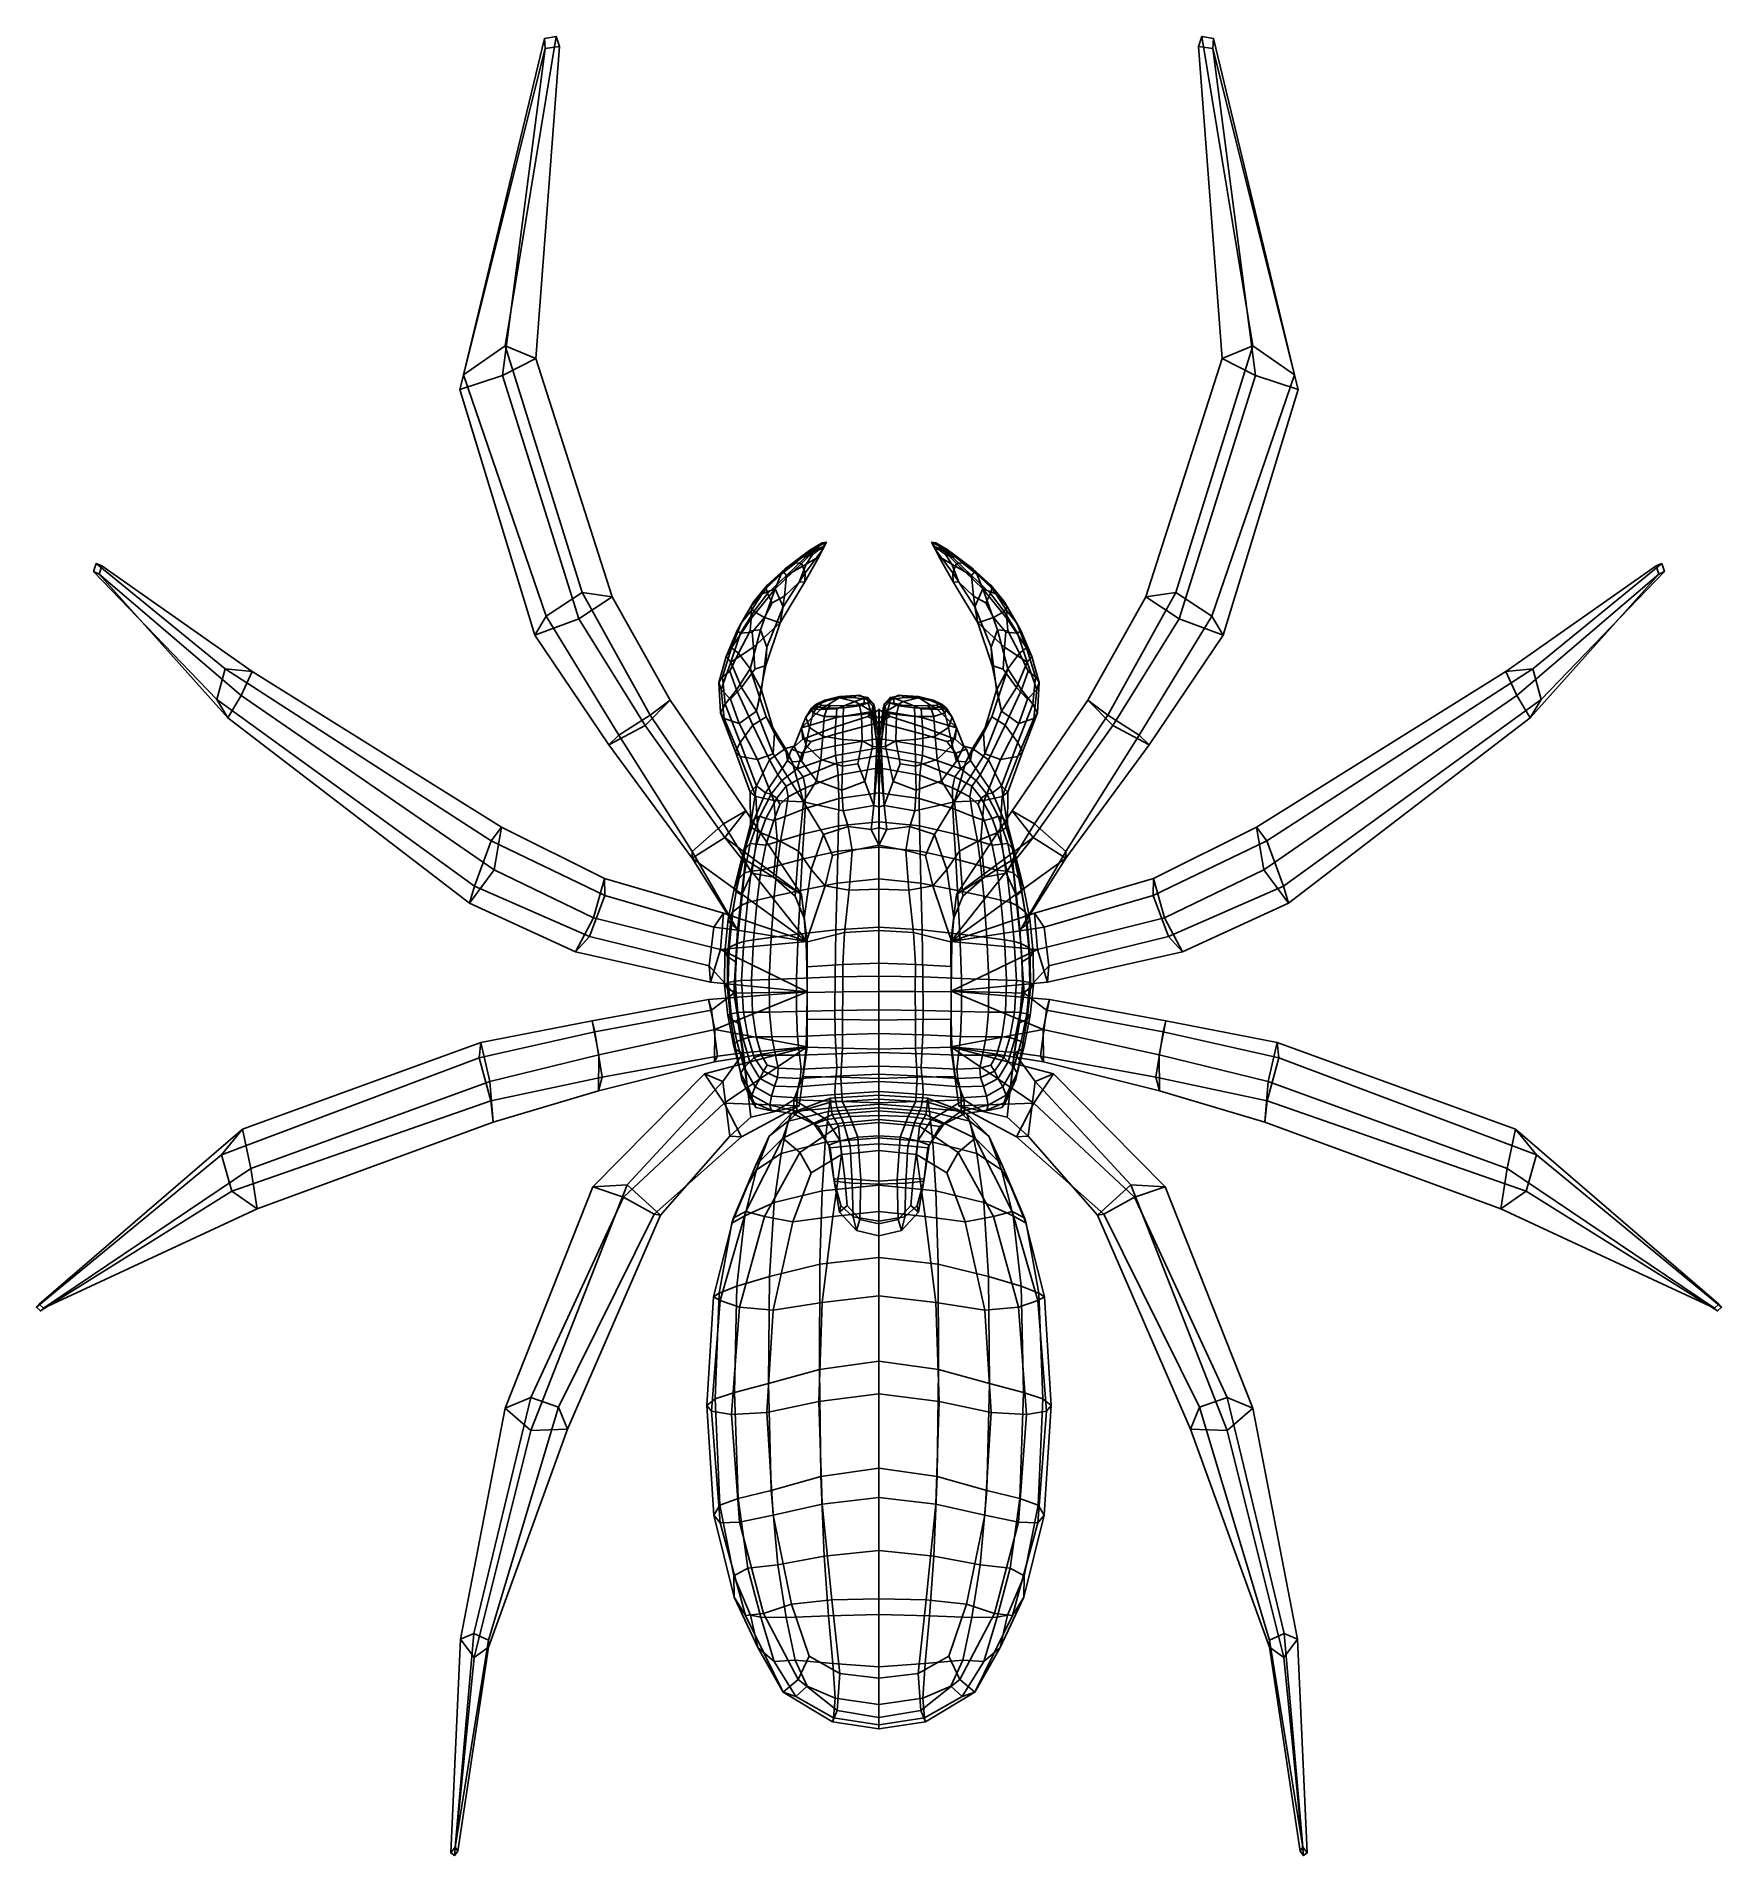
# Model space of a CAD drawing. Extents: x -92 to 92, y -96 to 103.
import ezdxf

# ---------------------------------------------------------------- set-up
doc = ezdxf.new("R2010")
doc.units = 0

msp = doc.modelspace()

# ---------------------------------------------------------------- linework, layer by layer
for points in [[(-45.75, 64.18, 35.22), (-45.36, 65.77, 38.6), (-36.53, 102.49, 1.92), (-36.44, 101.41, 2.16)], [(-41.11, 65.68, 30.29), (-45.75, 64.18, 35.22), (-36.44, 101.41, 2.16)], [(-45.36, 65.77, 38.6), (-40.83, 68.95, 39.33), (-35.25, 102.72, 1.89), (-36.53, 102.49, 1.92)], [(-36.44, 101.41, 2.16), (-34.88, 101.63, 1.92), (-37.45, 67.55, 34.49), (-41.11, 65.68, 30.29)], [(-40.83, 68.95, 39.33), (-37.45, 67.55, 34.49), (-34.88, 101.63, 1.92), (-35.25, 102.72, 1.89)], [(-36.44, 101.41, 2.16), (-36.53, 102.49, 1.92), (-35.25, 102.72, 1.89), (-34.88, 101.63, 1.92)], [(40.83, 68.95, 39.33), (35.25, 102.72, 1.89), (34.88, 101.63, 1.92), (37.45, 67.55, 34.49)], [(36.44, 101.41, 2.16), (34.88, 101.63, 1.92), (35.25, 102.72, 1.89), (36.53, 102.49, 1.92)], [(36.44, 101.41, 2.16), (41.11, 65.68, 30.29), (37.45, 67.55, 34.49), (34.88, 101.63, 1.92)], [(45.36, 65.77, 38.6), (36.53, 102.49, 1.92), (35.25, 102.72, 1.89), (40.83, 68.95, 39.33)], [(45.75, 64.18, 35.22), (36.44, 101.41, 2.16), (36.53, 102.49, 1.92), (45.36, 65.77, 38.6)], [(41.11, 65.68, 30.29), (36.44, 101.41, 2.16), (45.75, 64.18, 35.22)], [(-36.34, 39.4, 50.08), (-32.42, 42, 50.47), (-40.83, 68.95, 39.33), (-45.36, 65.77, 38.6)], [(-29.13, 41.54, 47.68), (-32.78, 39.11, 42.54), (-41.11, 65.68, 30.29), (-37.45, 67.55, 34.49)], [(-32.42, 42, 50.47), (-29.13, 41.54, 47.68), (-37.45, 67.55, 34.49), (-40.83, 68.95, 39.33)], [(32.42, 42, 50.47), (40.83, 68.95, 39.33), (37.45, 67.55, 34.49), (29.13, 41.54, 47.68)], [(29.13, 41.54, 47.68), (37.45, 67.55, 34.49), (41.11, 65.68, 30.29), (32.78, 39.11, 42.54)], [(36.34, 39.4, 50.08), (45.36, 65.77, 38.6), (40.83, 68.95, 39.33), (32.42, 42, 50.47)], [(-37.56, 37.33, 46.48), (-36.34, 39.4, 50.08), (-45.36, 65.77, 38.6), (-45.75, 64.18, 35.22)], [(-32.78, 39.11, 42.54), (-37.56, 37.33, 46.48), (-45.75, 64.18, 35.22), (-41.11, 65.68, 30.29)], [(32.78, 39.11, 42.54), (41.11, 65.68, 30.29), (45.75, 64.18, 35.22), (37.56, 37.33, 46.48)], [(37.56, 37.33, 46.48), (45.75, 64.18, 35.22), (45.36, 65.77, 38.6), (36.34, 39.4, 50.08)], [(-9.08, 45.25, 26.93), (-8.17, 46.12, 24.92), (-10.21, 44.63, 25.95), (-10.67, 44.01, 28.42)], [(-8.32, 45.88, 23.88), (-10.44, 44.24, 25.32), (-10.21, 44.63, 25.95), (-8.12, 46.17, 24.06)], [(-8.32, 45.88, 23.88), (-8.03, 45.86, 23.51), (-10.11, 43.85, 24.89), (-10.44, 44.24, 25.32)], [(-7.43, 46.69, 23.89), (-8.12, 46.17, 24.06), (-10.21, 44.63, 25.95), (-8.17, 46.12, 24.92)], [(-7.27, 46.15, 23.14), (-7.94, 45.08, 23.8), (-10.11, 43.85, 24.89), (-8.03, 45.86, 23.51)], [(-9.08, 45.25, 26.93), (-8.45, 45.15, 27.1), (-6.75, 46.85, 24.26), (-8.17, 46.12, 24.92)], [(-8.72, 43.14, 25.02), (-7.94, 45.08, 23.8), (-6.52, 45.93, 23.41), (-8.1, 43.17, 25.46)], [(-8.07, 44.15, 26.38), (-6.16, 46.66, 23.66), (-6.75, 46.85, 24.26), (-8.45, 45.15, 27.1)], [(-8.32, 45.88, 23.88), (-8.12, 46.17, 24.06), (-6.9, 46.96, 23.34), (-6.55, 47.08, 22.94)], [(-8.32, 45.88, 23.88), (-6.55, 47.08, 22.94), (-6.81, 46.7, 22.97), (-8.03, 45.86, 23.51)], [(-7.43, 46.69, 23.89), (-8.17, 46.12, 24.92), (-6.75, 46.85, 24.26), (-6.22, 47.42, 23.14)], [(-7.43, 46.69, 23.89), (-6.22, 47.42, 23.14), (-6.9, 46.96, 23.34), (-8.12, 46.17, 24.06)], [(-8.07, 44.15, 26.38), (-8.1, 43.17, 25.46), (-6.52, 45.93, 23.41), (-6.16, 46.66, 23.66)], [(-7.27, 46.15, 23.14), (-8.03, 45.86, 23.51), (-6.81, 46.7, 22.97), (-6.06, 47.02, 22.66)], [(-7.27, 46.15, 23.14), (-6.06, 47.02, 22.66), (-6.52, 45.93, 23.41), (-7.94, 45.08, 23.8)], [(-5.74, 47.49, 22.69), (-6.55, 47.08, 22.94), (-6.9, 46.96, 23.34), (-6.22, 47.42, 23.14)], [(-5.74, 47.49, 22.69), (-6.06, 47.02, 22.66), (-6.81, 46.7, 22.97), (-6.55, 47.08, 22.94)], [(-5.74, 47.49, 22.69), (-6.22, 47.42, 23.14), (-6.75, 46.85, 24.26), (-6.16, 46.66, 23.66)], [(-5.74, 47.49, 22.69), (-6.16, 46.66, 23.66), (-6.52, 45.93, 23.41), (-6.06, 47.02, 22.66)], [(5.74, 47.49, 22.69), (6.16, 46.66, 23.66), (6.75, 46.85, 24.26), (6.22, 47.42, 23.14)], [(5.74, 47.49, 22.69), (6.22, 47.42, 23.14), (6.9, 46.96, 23.34), (6.55, 47.08, 22.94)], [(5.74, 47.49, 22.69), (6.55, 47.08, 22.94), (6.81, 46.7, 22.97), (6.06, 47.02, 22.66)], [(5.74, 47.49, 22.69), (6.06, 47.02, 22.66), (6.52, 45.93, 23.41), (6.16, 46.66, 23.66)], [(7.27, 46.15, 23.14), (7.94, 45.08, 23.8), (6.52, 45.93, 23.41), (6.06, 47.02, 22.66)], [(7.27, 46.15, 23.14), (6.06, 47.02, 22.66), (6.81, 46.7, 22.97), (8.03, 45.86, 23.51)], [(8.07, 44.15, 26.38), (8.45, 45.15, 27.1), (6.75, 46.85, 24.26), (6.16, 46.66, 23.66)], [(8.07, 44.15, 26.38), (6.16, 46.66, 23.66), (6.52, 45.93, 23.41), (8.1, 43.17, 25.46)], [(7.43, 46.69, 23.89), (8.12, 46.17, 24.06), (6.9, 46.96, 23.34), (6.22, 47.42, 23.14)], [(7.43, 46.69, 23.89), (6.22, 47.42, 23.14), (6.75, 46.85, 24.26), (8.17, 46.12, 24.92)], [(8.72, 43.14, 25.02), (8.1, 43.17, 25.46), (6.52, 45.93, 23.41), (7.94, 45.08, 23.8)], [(8.32, 45.88, 23.88), (8.03, 45.86, 23.51), (6.81, 46.7, 22.97), (6.55, 47.08, 22.94)], [(8.32, 45.88, 23.88), (6.55, 47.08, 22.94), (6.9, 46.96, 23.34), (8.12, 46.17, 24.06)], [(9.08, 45.25, 26.93), (8.17, 46.12, 24.92), (6.75, 46.85, 24.26), (8.45, 45.15, 27.1)], [(7.27, 46.15, 23.14), (8.03, 45.86, 23.51), (10.11, 43.85, 24.89), (7.94, 45.08, 23.8)], [(7.43, 46.69, 23.89), (8.17, 46.12, 24.92), (10.21, 44.63, 25.95), (8.12, 46.17, 24.06)], [(8.32, 45.88, 23.88), (10.44, 44.24, 25.32), (10.11, 43.85, 24.89), (8.03, 45.86, 23.51)], [(8.32, 45.88, 23.88), (8.12, 46.17, 24.06), (10.21, 44.63, 25.95), (10.44, 44.24, 25.32)], [(9.08, 45.25, 26.93), (10.67, 44.01, 28.42), (10.21, 44.63, 25.95), (8.17, 46.12, 24.92)], [(-85.15, 44.01, 1.53), (-85.76, 44.28, 1.53), (-85.46, 45.15, 1.53), (-84.84, 44.91, 1.52)], [(-72.29, 30.33, 32.26), (-71.38, 33.68, 32.66), (-85.46, 45.15, 1.53), (-85.76, 44.28, 1.53)], [(-71.08, 28.32, 30.9), (-72.29, 30.33, 32.26), (-85.76, 44.28, 1.53), (-85.15, 44.01, 1.53)], [(-71.38, 33.68, 32.66), (-68.44, 33.37, 31.07), (-84.84, 44.91, 1.52), (-85.46, 45.15, 1.53)], [(-85.15, 44.01, 1.53), (-84.84, 44.91, 1.52), (-68.44, 33.37, 31.07), (-69.64, 30.74, 27.3)], [(-69.64, 30.74, 27.3), (-71.08, 28.32, 30.9), (-85.15, 44.01, 1.53)], [(-11.91, 42.99, 29.15), (-12.76, 41.86, 30.77), (-11.32, 42.4, 31.45), (-10.67, 44.01, 28.42)], [(-12.33, 42.49, 27.08), (-12.22, 42.81, 27.95), (-10.21, 44.63, 25.95), (-10.44, 44.24, 25.32)], [(-12.33, 42.49, 27.08), (-10.44, 44.24, 25.32), (-10.11, 43.85, 24.89), (-12.17, 41.9, 26.69)], [(-11.91, 42.99, 29.15), (-10.67, 44.01, 28.42), (-10.21, 44.63, 25.95), (-12.22, 42.81, 27.95)], [(-11.68, 40.87, 26.93), (-12.17, 41.9, 26.69), (-10.11, 43.85, 24.89), (-10.33, 41.59, 26.16)], [(-9.08, 45.25, 26.93), (-10.67, 44.01, 28.42), (-11.32, 42.4, 31.45), (-8.45, 45.15, 27.1)], [(-8.07, 44.15, 26.38), (-8.45, 45.15, 27.1), (-11.32, 42.4, 31.45), (-10.45, 40.45, 30.07)], [(-8.07, 44.15, 26.38), (-10.45, 40.45, 30.07), (-10.78, 38.7, 28.39), (-8.1, 43.17, 25.46)], [(-8.72, 43.14, 25.02), (-10.33, 41.59, 26.16), (-10.11, 43.85, 24.89), (-7.94, 45.08, 23.8)], [(8.72, 43.14, 25.02), (7.94, 45.08, 23.8), (10.11, 43.85, 24.89), (10.33, 41.59, 26.16)], [(8.07, 44.15, 26.38), (10.45, 40.45, 30.07), (11.32, 42.4, 31.45), (8.45, 45.15, 27.1)], [(8.07, 44.15, 26.38), (8.1, 43.17, 25.46), (10.78, 38.7, 28.39), (10.45, 40.45, 30.07)], [(9.08, 45.25, 26.93), (8.45, 45.15, 27.1), (11.32, 42.4, 31.45), (10.67, 44.01, 28.42)], [(12.33, 42.49, 27.08), (12.17, 41.9, 26.69), (10.11, 43.85, 24.89), (10.44, 44.24, 25.32)], [(11.68, 40.87, 26.93), (10.33, 41.59, 26.16), (10.11, 43.85, 24.89), (12.17, 41.9, 26.69)], [(12.33, 42.49, 27.08), (10.44, 44.24, 25.32), (10.21, 44.63, 25.95), (12.22, 42.81, 27.95)], [(11.91, 42.99, 29.15), (12.22, 42.81, 27.95), (10.21, 44.63, 25.95), (10.67, 44.01, 28.42)], [(11.91, 42.99, 29.15), (10.67, 44.01, 28.42), (11.32, 42.4, 31.45), (12.76, 41.86, 30.77)], [(71.38, 33.68, 32.66), (85.46, 45.15, 1.52), (84.84, 44.91, 1.52), (68.44, 33.37, 31.07)], [(85.15, 44.01, 1.53), (69.64, 30.74, 27.3), (68.44, 33.37, 31.07), (84.84, 44.91, 1.52)], [(69.64, 30.74, 27.3), (85.15, 44.01, 1.53), (71.08, 28.32, 30.9)], [(71.08, 28.32, 30.9), (85.15, 44.01, 1.53), (85.76, 44.28, 1.53), (72.29, 30.33, 32.26)], [(72.29, 30.33, 32.26), (85.76, 44.28, 1.53), (85.46, 45.15, 1.52), (71.38, 33.68, 32.66)], [(85.15, 44.01, 1.53), (84.84, 44.91, 1.52), (85.46, 45.15, 1.52), (85.76, 44.28, 1.53)], [(-25, 28.61, 49.91), (-32.42, 42, 50.47), (-36.34, 39.4, 50.08), (-28.42, 26.42, 49.92)], [(-22.81, 30.26, 46.22), (-29.13, 41.54, 47.68), (-32.42, 42, 50.47), (-25, 28.61, 49.91)], [(-13.97, 40.01, 32.18), (-12.76, 41.86, 30.77), (-13.67, 41.03, 29.95), (-15.06, 38.67, 32.05)], [(-14.05, 37.81, 35.77), (-12.94, 37.92, 35.57), (-11.32, 42.4, 31.45), (-13.96, 39.17, 33.65)], [(-12.33, 42.49, 27.08), (-14.01, 40.44, 29.12), (-13.67, 41.03, 29.95), (-12.22, 42.81, 27.95)], [(-12.33, 42.49, 27.08), (-12.17, 41.9, 26.69), (-13.65, 39.92, 28.46), (-14.01, 40.44, 29.12)], [(-13.97, 40.01, 32.18), (-13.96, 39.17, 33.65), (-11.32, 42.4, 31.45), (-12.76, 41.86, 30.77)], [(-11.91, 42.99, 29.15), (-12.22, 42.81, 27.95), (-13.67, 41.03, 29.95), (-12.76, 41.86, 30.77)], [(-11.68, 40.87, 26.93), (-12.51, 39.28, 28.19), (-13.65, 39.92, 28.46), (-12.17, 41.9, 26.69)], [(-12.26, 36.05, 33.96), (-10.45, 40.45, 30.07), (-11.32, 42.4, 31.45), (-12.94, 37.92, 35.57)], [(-8.72, 43.14, 25.02), (-8.1, 43.17, 25.46), (-10.78, 38.7, 28.39), (-10.33, 41.59, 26.16)], [(8.72, 43.14, 25.02), (10.33, 41.59, 26.16), (10.78, 38.7, 28.39), (8.1, 43.17, 25.46)], [(12.26, 36.05, 33.96), (12.94, 37.92, 35.57), (11.32, 42.4, 31.45), (10.45, 40.45, 30.07)], [(13.97, 40.01, 32.18), (12.76, 41.86, 30.77), (11.32, 42.4, 31.45), (13.96, 39.17, 33.65)], [(14.05, 37.81, 35.77), (13.96, 39.17, 33.65), (11.32, 42.4, 31.45), (12.94, 37.92, 35.57)], [(11.68, 40.87, 26.93), (12.17, 41.9, 26.69), (13.65, 39.92, 28.46), (12.51, 39.28, 28.19)], [(11.91, 42.99, 29.15), (12.76, 41.86, 30.77), (13.67, 41.03, 29.95), (12.22, 42.81, 27.95)], [(12.33, 42.49, 27.08), (14.01, 40.44, 29.12), (13.65, 39.92, 28.46), (12.17, 41.9, 26.69)], [(12.33, 42.49, 27.08), (12.22, 42.81, 27.95), (13.67, 41.03, 29.95), (14.01, 40.44, 29.12)], [(13.97, 40.01, 32.18), (15.06, 38.67, 32.05), (13.67, 41.03, 29.95), (12.76, 41.86, 30.77)], [(22.81, 30.26, 46.22), (25, 28.61, 49.91), (32.42, 42, 50.47), (29.13, 41.54, 47.68)], [(25, 28.61, 49.91), (28.42, 26.42, 49.92), (36.34, 39.4, 50.08), (32.42, 42, 50.47)], [(-32.78, 39.11, 42.54), (-29.13, 41.54, 47.68), (-22.81, 30.26, 46.22), (-25.54, 27.48, 40.5)], [(-13.97, 40.01, 32.18), (-15.06, 38.67, 32.05), (-16.11, 35.97, 34.86), (-13.96, 39.17, 33.65)], [(-15.49, 37.87, 31.4), (-15.06, 38.67, 32.05), (-13.67, 41.03, 29.95), (-14.01, 40.44, 29.12)], [(-15.49, 37.87, 31.4), (-14.01, 40.44, 29.12), (-13.65, 39.92, 28.46), (-15.12, 37.56, 30.51)], [(-13.84, 37.68, 29.67), (-15.12, 37.56, 30.51), (-13.65, 39.92, 28.46), (-12.51, 39.28, 28.19)], [(-11.68, 40.87, 26.93), (-10.33, 41.59, 26.16), (-10.78, 38.7, 28.39), (-12.51, 39.28, 28.19)], [(-12.26, 36.05, 33.96), (-12.36, 34.02, 32.33), (-10.78, 38.7, 28.39), (-10.45, 40.45, 30.07)], [(11.68, 40.87, 26.93), (12.51, 39.28, 28.19), (10.78, 38.7, 28.39), (10.33, 41.59, 26.16)], [(12.26, 36.05, 33.96), (10.45, 40.45, 30.07), (10.78, 38.7, 28.39), (12.36, 34.02, 32.33)], [(13.84, 37.68, 29.67), (12.51, 39.28, 28.19), (13.65, 39.92, 28.46), (15.12, 37.56, 30.51)], [(15.49, 37.87, 31.4), (15.12, 37.56, 30.51), (13.65, 39.92, 28.46), (14.01, 40.44, 29.12)], [(15.49, 37.87, 31.4), (14.01, 40.44, 29.12), (13.67, 41.03, 29.95), (15.06, 38.67, 32.05)], [(13.97, 40.01, 32.18), (13.96, 39.17, 33.65), (16.11, 35.97, 34.86), (15.06, 38.67, 32.05)], [(32.78, 39.11, 42.54), (25.54, 27.48, 40.5), (22.81, 30.26, 46.22), (29.13, 41.54, 47.68)], [(-28.42, 26.42, 49.92), (-36.34, 39.4, 50.08), (-37.56, 37.33, 46.48), (-29.49, 25.37, 43.85)], [(-37.56, 37.33, 46.48), (-32.78, 39.11, 42.54), (-25.54, 27.48, 40.5), (-29.49, 25.37, 43.85)], [(-15.49, 37.87, 31.4), (-16.68, 35.03, 33.89), (-16.11, 35.97, 34.86), (-15.06, 38.67, 32.05)], [(-15.49, 37.87, 31.4), (-15.12, 37.56, 30.51), (-16.19, 34.38, 32.89), (-16.68, 35.03, 33.89)], [(-14.05, 37.81, 35.77), (-13.96, 39.17, 33.65), (-16.11, 35.97, 34.86), (-15.35, 35.36, 37.43)], [(-14.05, 37.81, 35.77), (-15.35, 35.36, 37.43), (-14.05, 33.68, 39.67), (-12.94, 37.92, 35.57)], [(-12.26, 36.05, 33.96), (-12.94, 37.92, 35.57), (-14.05, 33.68, 39.67), (-12.82, 31.32, 37.73)], [(-13.84, 37.68, 29.67), (-12.51, 39.28, 28.19), (-10.78, 38.7, 28.39), (-13.69, 36.03, 30.66)], [(-13.55, 33.62, 32.06), (-13.69, 36.03, 30.66), (-10.78, 38.7, 28.39), (-12.36, 34.02, 32.33)], [(13.84, 37.68, 29.67), (13.69, 36.03, 30.66), (10.78, 38.7, 28.39), (12.51, 39.28, 28.19)], [(13.55, 33.62, 32.06), (12.36, 34.02, 32.33), (10.78, 38.7, 28.39), (13.69, 36.03, 30.66)], [(12.26, 36.05, 33.96), (12.82, 31.32, 37.73), (14.05, 33.68, 39.67), (12.94, 37.92, 35.57)], [(14.05, 37.81, 35.77), (12.94, 37.92, 35.57), (14.05, 33.68, 39.67), (15.35, 35.36, 37.43)], [(14.05, 37.81, 35.77), (15.35, 35.36, 37.43), (16.11, 35.97, 34.86), (13.96, 39.17, 33.65)], [(15.49, 37.87, 31.4), (15.06, 38.67, 32.05), (16.11, 35.97, 34.86), (16.68, 35.03, 33.89)], [(15.49, 37.87, 31.4), (16.68, 35.03, 33.89), (16.19, 34.38, 32.89), (15.12, 37.56, 30.51)], [(37.56, 37.33, 46.48), (29.49, 25.37, 43.85), (25.54, 27.48, 40.5), (32.78, 39.11, 42.54)], [(28.42, 26.42, 49.92), (29.49, 25.37, 43.85), (37.56, 37.33, 46.48), (36.34, 39.4, 50.08)], [(-17.48, 32.18, 36.52), (-17.08, 32.81, 37.53), (-16.11, 35.97, 34.86), (-16.68, 35.03, 33.89)], [(-16.3, 33.4, 38.56), (-15.35, 35.36, 37.43), (-16.11, 35.97, 34.86), (-17.08, 32.81, 37.53)], [(-13.84, 37.68, 29.67), (-13.69, 36.03, 30.66), (-16.19, 34.38, 32.89), (-15.12, 37.56, 30.51)], [(-13.55, 33.62, 32.06), (-15.01, 31.62, 33.9), (-16.19, 34.38, 32.89), (-13.69, 36.03, 30.66)], [(-12.26, 36.05, 33.96), (-12.82, 31.32, 37.73), (-13.36, 29.03, 35.69), (-12.36, 34.02, 32.33)], [(12.26, 36.05, 33.96), (12.36, 34.02, 32.33), (13.36, 29.03, 35.69), (12.82, 31.32, 37.73)], [(13.55, 33.62, 32.06), (13.69, 36.03, 30.66), (16.19, 34.38, 32.89), (15.01, 31.62, 33.9)], [(13.84, 37.68, 29.67), (15.12, 37.56, 30.51), (16.19, 34.38, 32.89), (13.69, 36.03, 30.66)], [(16.3, 33.4, 38.56), (17.08, 32.81, 37.53), (16.11, 35.97, 34.86), (15.35, 35.36, 37.43)], [(17.48, 32.18, 36.52), (16.68, 35.03, 33.89), (16.11, 35.97, 34.86), (17.08, 32.81, 37.53)], [(-17.48, 32.18, 36.52), (-16.68, 35.03, 33.89), (-16.19, 34.38, 32.89), (-17.25, 31.41, 35.75)], [(-16.2, 30.37, 35.44), (-17.25, 31.41, 35.75), (-16.19, 34.38, 32.89), (-15.01, 31.62, 33.9)], [(-16.3, 33.4, 38.56), (-15.56, 31.37, 40.78), (-14.05, 33.68, 39.67), (-15.35, 35.36, 37.43)], [(-13.55, 33.62, 32.06), (-12.36, 34.02, 32.33), (-13.36, 29.03, 35.69), (-15.01, 31.62, 33.9)], [(13.55, 33.62, 32.06), (15.01, 31.62, 33.9), (13.36, 29.03, 35.69), (12.36, 34.02, 32.33)], [(16.3, 33.4, 38.56), (15.35, 35.36, 37.43), (14.05, 33.68, 39.67), (15.56, 31.37, 40.78)], [(16.2, 30.37, 35.44), (15.01, 31.62, 33.9), (16.19, 34.38, 32.89), (17.25, 31.41, 35.75)], [(17.48, 32.18, 36.52), (17.25, 31.41, 35.75), (16.19, 34.38, 32.89), (16.68, 35.03, 33.89)], [(-44.17, 9.93, 50.4), (-42.33, 14.89, 49.72), (-71.38, 33.68, 32.66), (-72.29, 30.33, 32.26)], [(-42.33, 14.89, 49.72), (-41.2, 16.36, 45.85), (-68.44, 33.37, 31.07), (-71.38, 33.68, 32.66)], [(-41.2, 16.36, 45.85), (-42.03, 11.73, 42.49), (-69.64, 30.74, 27.3), (-68.44, 33.37, 31.07)], [(-17.48, 32.18, 36.52), (-17.32, 28.86, 39.32), (-16.78, 29.81, 40.21), (-17.08, 32.81, 37.53)], [(-17.48, 32.18, 36.52), (-17.25, 31.41, 35.75), (-16.91, 28.23, 38.25), (-17.32, 28.86, 39.32)], [(-16.3, 33.4, 38.56), (-17.08, 32.81, 37.53), (-16.78, 29.81, 40.21), (-15.56, 31.37, 40.78)], [(-13.79, 27.5, 43.66), (-12.32, 28.42, 43.1), (-14.05, 33.68, 39.67), (-15.56, 31.37, 40.78)], [(-11.4, 26.63, 41.04), (-12.82, 31.32, 37.73), (-14.05, 33.68, 39.67), (-12.32, 28.42, 43.1)], [(11.4, 26.63, 41.04), (12.32, 28.42, 43.1), (14.05, 33.68, 39.67), (12.82, 31.32, 37.73)], [(13.79, 27.5, 43.66), (15.56, 31.37, 40.78), (14.05, 33.68, 39.67), (12.32, 28.42, 43.1)], [(16.3, 33.4, 38.56), (15.56, 31.37, 40.78), (16.78, 29.81, 40.21), (17.08, 32.81, 37.53)], [(17.48, 32.18, 36.52), (17.08, 32.81, 37.53), (16.78, 29.81, 40.21), (17.32, 28.86, 39.32)], [(17.48, 32.18, 36.52), (17.32, 28.86, 39.32), (16.91, 28.23, 38.25), (17.25, 31.41, 35.75)], [(42.33, 14.89, 49.72), (71.38, 33.68, 32.66), (68.44, 33.37, 31.07), (41.2, 16.36, 45.85)], [(41.2, 16.36, 45.85), (68.44, 33.37, 31.07), (69.64, 30.74, 27.3), (42.03, 11.73, 42.49)], [(44.17, 9.93, 50.4), (72.29, 30.33, 32.26), (71.38, 33.68, 32.66), (42.33, 14.89, 49.72)], [(-44.72, 8.09, 46.25), (-44.17, 9.93, 50.4), (-72.29, 30.33, 32.26), (-71.08, 28.32, 30.9)], [(-42.03, 11.73, 42.49), (-44.72, 8.09, 46.25), (-71.08, 28.32, 30.9), (-69.64, 30.74, 27.3)], [(-25.54, 27.48, 40.5), (-22.81, 30.26, 46.22), (-14.54, 18.17, 42.49), (-16.84, 15.24, 36.47)], [(-14.54, 18.17, 42.49), (-22.81, 30.26, 46.22), (-25, 28.61, 49.91), (-16.96, 16.73, 46.31)], [(-15.67, 24.62, 42.32), (-15.14, 25.64, 43.23), (-16.78, 29.81, 40.21), (-17.32, 28.86, 39.32)], [(-16.2, 30.37, 35.44), (-15.27, 27.69, 37.15), (-16.91, 28.23, 38.25), (-17.25, 31.41, 35.75)], [(-13.79, 27.5, 43.66), (-15.56, 31.37, 40.78), (-16.78, 29.81, 40.21), (-15.14, 25.64, 43.23)], [(-16.2, 30.37, 35.44), (-15.01, 31.62, 33.9), (-13.36, 29.03, 35.69), (-15.27, 27.69, 37.15)], [(-11.4, 26.63, 41.04), (-11.55, 24.38, 39.28), (-13.36, 29.03, 35.69), (-12.82, 31.32, 37.73)], [(-7.19, 29.31, 46.41), (-6.34, 30.03, 46.09), (-7.36, 29.36, 44.8), (-8, 28.38, 45.25)], [(-5.92, 30.23, 45.76), (-6.88, 29.77, 44.49), (-7.36, 29.36, 44.8), (-6.34, 30.03, 46.09)], [(-7.19, 29.31, 46.41), (-6.37, 29.24, 46.92), (-4.36, 30.49, 46.67), (-6.34, 30.03, 46.09)], [(-5.92, 30.23, 45.76), (-5.72, 30.17, 45.43), (-6.49, 29.84, 44.24), (-6.88, 29.77, 44.49)], [(-6.73, 29.48, 42.3), (-6.88, 29.77, 44.49), (-6.49, 29.84, 44.24), (-6.25, 29.65, 42.39)], [(-4.59, 29.31, 47.2), (-2.63, 30.09, 47.02), (-4.36, 30.49, 46.67), (-6.37, 29.24, 46.92)], [(-5.92, 30.23, 45.76), (-6.34, 30.03, 46.09), (-4.36, 30.49, 46.67), (-4.3, 30.65, 46.17)], [(-5.92, 30.23, 45.76), (-4.3, 30.65, 46.17), (-4.34, 30.47, 45.85), (-5.72, 30.17, 45.43)], [(-4.59, 29.31, 47.2), (-4.69, 28.37, 47.62), (-0.74, 29.01, 47.03), (-2.63, 30.09, 47.02)], [(-1.52, 30.49, 46.57), (-2.12, 30.79, 46.17), (-4.36, 30.49, 46.67), (-2.63, 30.09, 47.02)], [(-2.49, 30.75, 45.81), (-4.3, 30.65, 46.17), (-4.36, 30.49, 46.67), (-2.12, 30.79, 46.17)], [(-2.49, 30.75, 45.81), (-2.75, 30.52, 45.49), (-4.34, 30.47, 45.85), (-4.3, 30.65, 46.17)], [(-2.49, 30.75, 45.81), (-1.21, 30.54, 44.56), (-1.62, 30.34, 44.32), (-2.75, 30.52, 45.49)], [(-1.52, 30.49, 46.57), (-2.63, 30.09, 47.02), (-0.74, 29.01, 47.03), (-0.45, 29.33, 45.76)], [(-2.49, 30.75, 45.81), (-2.12, 30.79, 46.17), (-0.59, 29.85, 44.61), (-1.21, 30.54, 44.56)], [(-1.17, 29.96, 42.45), (-2.14, 29.61, 40.47), (-2.44, 29.7, 40.8), (-1.61, 29.91, 42.48)], [(-1.17, 29.96, 42.45), (-0.84, 28.83, 41.78), (-1.91, 28.67, 39.82), (-2.14, 29.61, 40.47)], [(-1.52, 30.49, 46.57), (-0.45, 29.33, 45.76), (-0.59, 29.85, 44.61), (-2.12, 30.79, 46.17)], [(-1.17, 29.96, 42.45), (-1.61, 29.91, 42.48), (-1.62, 30.34, 44.32), (-1.21, 30.54, 44.56)], [(-1.17, 29.96, 42.45), (-1.21, 30.54, 44.56), (-0.59, 29.85, 44.61), (-0.84, 28.83, 41.78)], [(-0.72, 25.18, 40.1), (-0.84, 28.83, 41.78), (-0.59, 29.85, 44.61), (-0.25, 25.14, 41.95)], [(-0.09, 26.28, 43.79), (-0.25, 25.14, 41.95), (-0.59, 29.85, 44.61), (-0.45, 29.33, 45.76)], [(0.09, 26.28, 43.79), (0.45, 29.33, 45.76), (0.59, 29.85, 44.61), (0.25, 25.14, 41.95)], [(0.72, 25.18, 40.1), (0.25, 25.14, 41.95), (0.59, 29.85, 44.61), (0.84, 28.83, 41.78)], [(1.52, 30.49, 46.57), (2.12, 30.79, 46.17), (0.59, 29.85, 44.61), (0.45, 29.33, 45.76)], [(1.52, 30.49, 46.57), (0.45, 29.33, 45.76), (0.74, 29.01, 47.03), (2.63, 30.09, 47.02)], [(2.49, 30.75, 45.81), (1.21, 30.54, 44.56), (0.59, 29.85, 44.61), (2.12, 30.79, 46.17)], [(1.17, 29.96, 42.45), (0.84, 28.83, 41.78), (0.59, 29.85, 44.61), (1.21, 30.54, 44.56)], [(4.59, 29.31, 47.2), (2.63, 30.09, 47.02), (0.74, 29.01, 47.03), (4.69, 28.37, 47.62)], [(1.17, 29.96, 42.45), (2.14, 29.61, 40.47), (1.91, 28.67, 39.82), (0.84, 28.83, 41.78)], [(1.17, 29.96, 42.45), (1.21, 30.54, 44.56), (1.62, 30.34, 44.32), (1.61, 29.91, 42.48)], [(1.17, 29.96, 42.45), (1.61, 29.91, 42.48), (2.44, 29.7, 40.8), (2.14, 29.61, 40.47)], [(2.49, 30.75, 45.81), (2.75, 30.52, 45.49), (1.62, 30.34, 44.32), (1.21, 30.54, 44.56)], [(1.52, 30.49, 46.57), (2.63, 30.09, 47.02), (4.36, 30.49, 46.67), (2.12, 30.79, 46.17)], [(2.49, 30.75, 45.81), (2.12, 30.79, 46.17), (4.36, 30.49, 46.67), (4.3, 30.65, 46.17)], [(2.49, 30.75, 45.81), (4.3, 30.65, 46.17), (4.34, 30.47, 45.85), (2.75, 30.52, 45.49)], [(4.59, 29.31, 47.2), (6.37, 29.24, 46.92), (4.36, 30.49, 46.67), (2.63, 30.09, 47.02)], [(5.92, 30.23, 45.76), (5.72, 30.17, 45.43), (4.34, 30.47, 45.85), (4.3, 30.65, 46.17)], [(5.92, 30.23, 45.76), (4.3, 30.65, 46.17), (4.36, 30.49, 46.67), (6.34, 30.03, 46.09)], [(7.19, 29.31, 46.41), (6.34, 30.03, 46.09), (4.36, 30.49, 46.67), (6.37, 29.24, 46.92)], [(5.92, 30.23, 45.76), (6.88, 29.77, 44.49), (6.49, 29.84, 44.24), (5.72, 30.17, 45.43)], [(5.92, 30.23, 45.76), (6.34, 30.03, 46.09), (7.36, 29.36, 44.8), (6.88, 29.77, 44.49)], [(6.73, 29.48, 42.3), (6.25, 29.65, 42.39), (6.49, 29.84, 44.24), (6.88, 29.77, 44.49)], [(7.19, 29.31, 46.41), (8, 28.38, 45.25), (7.36, 29.36, 44.8), (6.34, 30.03, 46.09)], [(11.4, 26.63, 41.04), (12.82, 31.32, 37.73), (13.36, 29.03, 35.69), (11.55, 24.38, 39.28)], [(16.2, 30.37, 35.44), (15.27, 27.69, 37.15), (13.36, 29.03, 35.69), (15.01, 31.62, 33.9)], [(13.79, 27.5, 43.66), (15.14, 25.64, 43.23), (16.78, 29.81, 40.21), (15.56, 31.37, 40.78)], [(14.54, 18.17, 42.49), (16.96, 16.73, 46.31), (25, 28.61, 49.91), (22.81, 30.26, 46.22)], [(25.54, 27.48, 40.5), (16.84, 15.24, 36.47), (14.54, 18.17, 42.49), (22.81, 30.26, 46.22)], [(15.67, 24.62, 42.32), (17.32, 28.86, 39.32), (16.78, 29.81, 40.21), (15.14, 25.64, 43.23)], [(16.2, 30.37, 35.44), (17.25, 31.41, 35.75), (16.91, 28.23, 38.25), (15.27, 27.69, 37.15)], [(42.03, 11.73, 42.49), (69.64, 30.74, 27.3), (71.08, 28.32, 30.9), (44.72, 8.09, 46.25)], [(44.72, 8.09, 46.25), (71.08, 28.32, 30.9), (72.29, 30.33, 32.26), (44.17, 9.93, 50.4)], [(-16.96, 16.73, 46.31), (-25, 28.61, 49.91), (-28.42, 26.42, 49.92), (-20.39, 13.72, 45.81)], [(-15.67, 24.62, 42.32), (-17.32, 28.86, 39.32), (-16.91, 28.23, 38.25), (-15.14, 24.09, 41.1)], [(-13.28, 23.76, 39.69), (-15.14, 24.09, 41.1), (-16.91, 28.23, 38.25), (-15.27, 27.69, 37.15)], [(-13.28, 23.76, 39.69), (-15.27, 27.69, 37.15), (-13.36, 29.03, 35.69), (-11.55, 24.38, 39.28)], [(-13.79, 27.5, 43.66), (-11.97, 23.74, 46.47), (-10.21, 24.96, 46.3), (-12.32, 28.42, 43.1)], [(-11.4, 26.63, 41.04), (-12.32, 28.42, 43.1), (-10.21, 24.96, 46.3), (-9.47, 23.5, 43.19)], [(-7.19, 29.31, 46.41), (-8, 28.38, 45.25), (-8.46, 27.23, 46.71), (-6.37, 29.24, 46.92)], [(-4.59, 29.31, 47.2), (-6.37, 29.24, 46.92), (-8.46, 27.23, 46.71), (-4.69, 28.37, 47.62)], [(-7.57, 27.26, 42.3), (-7.98, 25.34, 42.58), (-8.46, 27.23, 46.71), (-8, 28.38, 45.25)], [(-4.75, 27.34, 48.59), (-4.69, 28.37, 47.62), (-8.46, 27.23, 46.71), (-8.31, 25.98, 48.35)], [(-7.57, 27.26, 42.3), (-8, 28.38, 45.25), (-7.36, 29.36, 44.8), (-7.18, 28.85, 42.23)], [(-7.57, 27.26, 42.3), (-7.18, 28.85, 42.23), (-5.98, 28.46, 39.89), (-6.15, 26.31, 39.4)], [(-6.73, 29.48, 42.3), (-7.18, 28.85, 42.23), (-7.36, 29.36, 44.8), (-6.88, 29.77, 44.49)], [(-6.73, 29.48, 42.3), (-5.66, 29.36, 40.35), (-5.98, 28.46, 39.89), (-7.18, 28.85, 42.23)], [(-6.73, 29.48, 42.3), (-6.25, 29.65, 42.39), (-5.27, 29.67, 40.75), (-5.66, 29.36, 40.35)], [(-3.94, 25.96, 38.4), (-6.15, 26.31, 39.4), (-5.98, 28.46, 39.89), (-3.93, 28.45, 39.13)], [(-3.89, 29.39, 39.74), (-3.93, 28.45, 39.13), (-5.98, 28.46, 39.89), (-5.66, 29.36, 40.35)], [(-3.89, 29.39, 39.74), (-5.66, 29.36, 40.35), (-5.27, 29.67, 40.75), (-3.83, 29.64, 40.2)], [(-4.75, 27.34, 48.59), (-4.78, 26.52, 49.78), (0, 27.79, 49.75), (-1.21, 28.47, 48.6)], [(-4.75, 27.34, 48.59), (-1.21, 28.47, 48.6), (-0.74, 29.01, 47.03), (-4.69, 28.37, 47.62)], [(-3.94, 25.96, 38.4), (-3.93, 28.45, 39.13), (-1.91, 28.67, 39.82), (-1.84, 25.79, 38.76)], [(-3.89, 29.39, 39.74), (-2.14, 29.61, 40.47), (-1.91, 28.67, 39.82), (-3.93, 28.45, 39.13)], [(-3.89, 29.39, 39.74), (-3.83, 29.64, 40.2), (-2.44, 29.7, 40.8), (-2.14, 29.61, 40.47)], [(-0.72, 25.18, 40.1), (-1.84, 25.79, 38.76), (-1.91, 28.67, 39.82), (-0.84, 28.83, 41.78)], [(-0.02, 29.2, 48.3), (-1.21, 28.47, 48.6), (0, 27.79, 49.75), (0, 29.27, 48.54)], [(-0.02, 29.2, 48.3), (-0.03, 28.19, 46.68), (-0.74, 29.01, 47.03), (-1.21, 28.47, 48.6)], [(-0.09, 26.28, 43.79), (-0.45, 29.33, 45.76), (-0.74, 29.01, 47.03), (-0.07, 24.4, 43.6)], [(-0.04, 23.74, 43.66), (-0.07, 24.4, 43.6), (-0.74, 29.01, 47.03), (-0.03, 28.19, 46.68)], [(-0.04, 23.74, 43.66), (-0.03, 28.19, 46.68), (0, 28.4, 46.79), (0, 23.7, 43.89)], [(-0.02, 29.2, 48.3), (0, 29.27, 48.54), (0, 28.4, 46.79), (-0.03, 28.19, 46.68)], [(0.02, 29.2, 48.3), (0.03, 28.19, 46.68), (0, 28.4, 46.79), (0, 29.27, 48.54)], [(0.02, 29.2, 48.3), (0, 29.27, 48.54), (0, 27.79, 49.75), (1.21, 28.47, 48.6)], [(4.75, 27.34, 48.59), (1.21, 28.47, 48.6), (0, 27.79, 49.75), (4.78, 26.52, 49.78)], [(0.04, 23.74, 43.66), (0, 23.7, 43.89), (0, 28.4, 46.79), (0.03, 28.19, 46.68)], [(0.02, 29.2, 48.3), (1.21, 28.47, 48.6), (0.74, 29.01, 47.03), (0.03, 28.19, 46.68)], [(0.04, 23.74, 43.66), (0.03, 28.19, 46.68), (0.74, 29.01, 47.03), (0.07, 24.4, 43.6)], [(0.09, 26.28, 43.79), (0.07, 24.4, 43.6), (0.74, 29.01, 47.03), (0.45, 29.33, 45.76)], [(0.72, 25.18, 40.1), (0.84, 28.83, 41.78), (1.91, 28.67, 39.82), (1.84, 25.79, 38.76)], [(4.75, 27.34, 48.59), (4.69, 28.37, 47.62), (0.74, 29.01, 47.03), (1.21, 28.47, 48.6)], [(3.94, 25.96, 38.4), (1.84, 25.79, 38.76), (1.91, 28.67, 39.82), (3.93, 28.45, 39.13)], [(3.89, 29.39, 39.74), (3.93, 28.45, 39.13), (1.91, 28.67, 39.82), (2.14, 29.61, 40.47)], [(3.89, 29.39, 39.74), (2.14, 29.61, 40.47), (2.44, 29.7, 40.8), (3.83, 29.64, 40.2)], [(3.89, 29.39, 39.74), (3.83, 29.64, 40.2), (5.27, 29.67, 40.75), (5.66, 29.36, 40.35)], [(3.89, 29.39, 39.74), (5.66, 29.36, 40.35), (5.98, 28.46, 39.89), (3.93, 28.45, 39.13)], [(3.94, 25.96, 38.4), (3.93, 28.45, 39.13), (5.98, 28.46, 39.89), (6.15, 26.31, 39.4)], [(4.59, 29.31, 47.2), (4.69, 28.37, 47.62), (8.46, 27.23, 46.71), (6.37, 29.24, 46.92)], [(4.75, 27.34, 48.59), (8.31, 25.98, 48.35), (8.46, 27.23, 46.71), (4.69, 28.37, 47.62)], [(6.73, 29.48, 42.3), (5.66, 29.36, 40.35), (5.27, 29.67, 40.75), (6.25, 29.65, 42.39)], [(6.73, 29.48, 42.3), (7.18, 28.85, 42.23), (5.98, 28.46, 39.89), (5.66, 29.36, 40.35)], [(7.57, 27.26, 42.3), (6.15, 26.31, 39.4), (5.98, 28.46, 39.89), (7.18, 28.85, 42.23)], [(7.19, 29.31, 46.41), (6.37, 29.24, 46.92), (8.46, 27.23, 46.71), (8, 28.38, 45.25)], [(6.73, 29.48, 42.3), (6.88, 29.77, 44.49), (7.36, 29.36, 44.8), (7.18, 28.85, 42.23)], [(7.57, 27.26, 42.3), (7.18, 28.85, 42.23), (7.36, 29.36, 44.8), (8, 28.38, 45.25)], [(7.57, 27.26, 42.3), (8, 28.38, 45.25), (8.46, 27.23, 46.71), (7.98, 25.34, 42.58)], [(11.4, 26.63, 41.04), (9.47, 23.5, 43.19), (10.21, 24.96, 46.3), (12.32, 28.42, 43.1)], [(13.79, 27.5, 43.66), (12.32, 28.42, 43.1), (10.21, 24.96, 46.3), (11.97, 23.74, 46.47)], [(13.28, 23.76, 39.69), (11.55, 24.38, 39.28), (13.36, 29.03, 35.69), (15.27, 27.69, 37.15)], [(13.28, 23.76, 39.69), (15.27, 27.69, 37.15), (16.91, 28.23, 38.25), (15.14, 24.09, 41.1)], [(15.67, 24.62, 42.32), (15.14, 24.09, 41.1), (16.91, 28.23, 38.25), (17.32, 28.86, 39.32)], [(16.96, 16.73, 46.31), (20.39, 13.72, 45.81), (28.42, 26.42, 49.92), (25, 28.61, 49.91)], [(-29.49, 25.37, 43.85), (-25.54, 27.48, 40.5), (-16.84, 15.24, 36.47), (-20.4, 13.01, 39.5)], [(-20.39, 13.72, 45.81), (-28.42, 26.42, 49.92), (-29.49, 25.37, 43.85), (-20.4, 13.01, 39.5)], [(-13.79, 27.5, 43.66), (-15.14, 25.64, 43.23), (-13.39, 20.89, 46.33), (-11.97, 23.74, 46.47)], [(-11.4, 26.63, 41.04), (-9.47, 23.5, 43.19), (-8.26, 19.14, 40.87), (-11.55, 24.38, 39.28)], [(-9.57, 24.91, 48.4), (-8.31, 25.98, 48.35), (-8.46, 27.23, 46.71), (-9.28, 25.22, 46.37)], [(-9.57, 24.91, 48.4), (-8.38, 24.47, 49.73), (-7.42, 25.72, 49.44), (-8.31, 25.98, 48.35)], [(-8.47, 23.58, 43.22), (-9.28, 25.22, 46.37), (-8.46, 27.23, 46.71), (-7.98, 25.34, 42.58)], [(-4.79, 25.27, 50.13), (-4.78, 26.52, 49.78), (-7.42, 25.72, 49.44), (-8.38, 24.47, 49.73)], [(-4.75, 27.34, 48.59), (-8.31, 25.98, 48.35), (-7.42, 25.72, 49.44), (-4.78, 26.52, 49.78)], [(-7.57, 27.26, 42.3), (-6.15, 26.31, 39.4), (-6.36, 23.77, 39.34), (-7.98, 25.34, 42.58)], [(-3.94, 25.96, 38.4), (-3.97, 23.04, 38.13), (-6.36, 23.77, 39.34), (-6.15, 26.31, 39.4)], [(-4.79, 25.27, 50.13), (0, 26.06, 50.17), (0, 27.79, 49.75), (-4.78, 26.52, 49.78)], [(-4.79, 25.27, 50.13), (-4.74, 24.19, 50.43), (0, 25.03, 50.43), (0, 26.06, 50.17)], [(-3.94, 25.96, 38.4), (-1.84, 25.79, 38.76), (-2.3, 23.28, 38.36), (-3.97, 23.04, 38.13)], [(-0.09, 26.28, 43.79), (-0.07, 24.4, 43.6), (-0.55, 18.74, 40.61), (-0.25, 25.14, 41.95)], [(4.79, 25.27, 50.13), (4.78, 26.52, 49.78), (0, 27.79, 49.75), (0, 26.06, 50.17)], [(4.79, 25.27, 50.13), (0, 26.06, 50.17), (0, 25.03, 50.43), (4.74, 24.19, 50.43)], [(0.09, 26.28, 43.79), (0.25, 25.14, 41.95), (0.55, 18.74, 40.61), (0.07, 24.4, 43.6)], [(3.94, 25.96, 38.4), (3.97, 23.04, 38.13), (2.3, 23.28, 38.36), (1.84, 25.79, 38.76)], [(3.94, 25.96, 38.4), (6.15, 26.31, 39.4), (6.36, 23.77, 39.34), (3.97, 23.04, 38.13)], [(4.75, 27.34, 48.59), (4.78, 26.52, 49.78), (7.42, 25.72, 49.44), (8.31, 25.98, 48.35)], [(4.79, 25.27, 50.13), (8.38, 24.47, 49.73), (7.42, 25.72, 49.44), (4.78, 26.52, 49.78)], [(7.57, 27.26, 42.3), (7.98, 25.34, 42.58), (6.36, 23.77, 39.34), (6.15, 26.31, 39.4)], [(9.57, 24.91, 48.4), (8.31, 25.98, 48.35), (7.42, 25.72, 49.44), (8.38, 24.47, 49.73)], [(8.47, 23.58, 43.22), (7.98, 25.34, 42.58), (8.46, 27.23, 46.71), (9.28, 25.22, 46.37)], [(11.4, 26.63, 41.04), (11.55, 24.38, 39.28), (8.26, 19.14, 40.87), (9.47, 23.5, 43.19)], [(9.57, 24.91, 48.4), (9.28, 25.22, 46.37), (8.46, 27.23, 46.71), (8.31, 25.98, 48.35)], [(13.79, 27.5, 43.66), (11.97, 23.74, 46.47), (13.39, 20.89, 46.33), (15.14, 25.64, 43.23)], [(29.49, 25.37, 43.85), (20.4, 13.01, 39.5), (16.84, 15.24, 36.47), (25.54, 27.48, 40.5)], [(20.39, 13.72, 45.81), (20.4, 13.01, 39.5), (29.49, 25.37, 43.85), (28.42, 26.42, 49.92)], [(-15.67, 24.62, 42.32), (-14.07, 20.21, 44.78), (-13.39, 20.89, 46.33), (-15.14, 25.64, 43.23)], [(-15.67, 24.62, 42.32), (-15.14, 24.09, 41.1), (-13.43, 19.72, 43.5), (-14.07, 20.21, 44.78)], [(-13.28, 23.76, 39.69), (-11.5, 19.3, 41.88), (-13.43, 19.72, 43.5), (-15.14, 24.09, 41.1)], [(-13.28, 23.76, 39.69), (-11.55, 24.38, 39.28), (-8.26, 19.14, 40.87), (-11.5, 19.3, 41.88)], [(-11.06, 22.08, 48.5), (-9.99, 23.64, 48.6), (-10.21, 24.96, 46.3), (-11.97, 23.74, 46.47)], [(-9.57, 24.91, 48.4), (-9.28, 25.22, 46.37), (-10.21, 24.96, 46.3), (-9.99, 23.64, 48.6)], [(-8.47, 23.58, 43.22), (-9.47, 23.5, 43.19), (-10.21, 24.96, 46.3), (-9.28, 25.22, 46.37)], [(-9.57, 24.91, 48.4), (-9.99, 23.64, 48.6), (-8.95, 22.76, 50.08), (-8.38, 24.47, 49.73)], [(-4.79, 25.27, 50.13), (-8.38, 24.47, 49.73), (-8.95, 22.76, 50.08), (-4.74, 24.19, 50.43)], [(-4.59, 23.35, 51.22), (-4.74, 24.19, 50.43), (-8.95, 22.76, 50.08), (-8.28, 21.86, 51.17)], [(-8.47, 23.58, 43.22), (-7.98, 25.34, 42.58), (-6.36, 23.77, 39.34), (-6.83, 21.43, 40.3)], [(-4.59, 23.35, 51.22), (0, 24.21, 51.21), (0, 25.03, 50.43), (-4.74, 24.19, 50.43)], [(-4.59, 23.35, 51.22), (-4.45, 22.04, 52.02), (0, 22.84, 52), (0, 24.21, 51.21)], [(-0.72, 25.18, 40.1), (-1.55, 21.35, 39.04), (-2.3, 23.28, 38.36), (-1.84, 25.79, 38.76)], [(-0.72, 25.18, 40.1), (-0.25, 25.14, 41.95), (-0.55, 18.74, 40.61), (-1.55, 21.35, 39.04)], [(-0.04, 23.74, 43.66), (-0.03, 18.59, 41.01), (-0.55, 18.74, 40.61), (-0.07, 24.4, 43.6)], [(4.59, 23.35, 51.22), (4.74, 24.19, 50.43), (0, 25.03, 50.43), (0, 24.21, 51.21)], [(4.59, 23.35, 51.22), (0, 24.21, 51.21), (0, 22.84, 52), (4.45, 22.04, 52.02)], [(0.04, 23.74, 43.66), (0.07, 24.4, 43.6), (0.55, 18.74, 40.61), (0.03, 18.59, 41.01)], [(0.72, 25.18, 40.1), (1.55, 21.35, 39.04), (0.55, 18.74, 40.61), (0.25, 25.14, 41.95)], [(0.72, 25.18, 40.1), (1.84, 25.79, 38.76), (2.3, 23.28, 38.36), (1.55, 21.35, 39.04)], [(4.59, 23.35, 51.22), (8.28, 21.86, 51.17), (8.95, 22.76, 50.08), (4.74, 24.19, 50.43)], [(4.79, 25.27, 50.13), (4.74, 24.19, 50.43), (8.95, 22.76, 50.08), (8.38, 24.47, 49.73)], [(8.47, 23.58, 43.22), (6.83, 21.43, 40.3), (6.36, 23.77, 39.34), (7.98, 25.34, 42.58)], [(13.28, 23.76, 39.69), (11.5, 19.3, 41.88), (8.26, 19.14, 40.87), (11.55, 24.38, 39.28)], [(9.57, 24.91, 48.4), (8.38, 24.47, 49.73), (8.95, 22.76, 50.08), (9.99, 23.64, 48.6)], [(8.47, 23.58, 43.22), (9.28, 25.22, 46.37), (10.21, 24.96, 46.3), (9.47, 23.5, 43.19)], [(9.57, 24.91, 48.4), (9.99, 23.64, 48.6), (10.21, 24.96, 46.3), (9.28, 25.22, 46.37)], [(11.06, 22.08, 48.5), (11.97, 23.74, 46.47), (10.21, 24.96, 46.3), (9.99, 23.64, 48.6)], [(13.28, 23.76, 39.69), (15.14, 24.09, 41.1), (13.43, 19.72, 43.5), (11.5, 19.3, 41.88)], [(15.67, 24.62, 42.32), (15.14, 25.64, 43.23), (13.39, 20.89, 46.33), (14.07, 20.21, 44.78)], [(15.67, 24.62, 42.32), (14.07, 20.21, 44.78), (13.43, 19.72, 43.5), (15.14, 24.09, 41.1)], [(-11.06, 22.08, 48.5), (-11.97, 23.74, 46.47), (-13.39, 20.89, 46.33), (-12.39, 20.11, 48.49)], [(-11.06, 22.08, 48.5), (-12.39, 20.11, 48.49), (-11.76, 19.99, 49.9), (-10.61, 21.46, 49.95)], [(-11.06, 22.08, 48.5), (-10.61, 21.46, 49.95), (-8.95, 22.76, 50.08), (-9.99, 23.64, 48.6)], [(-10.14, 20.84, 50.96), (-8.28, 21.86, 51.17), (-8.95, 22.76, 50.08), (-10.61, 21.46, 49.95)], [(-10.14, 20.84, 50.96), (-9.92, 19.7, 51.57), (-8.04, 20.66, 51.92), (-8.28, 21.86, 51.17)], [(-8.47, 23.58, 43.22), (-6.83, 21.43, 40.3), (-8.26, 19.14, 40.87), (-9.47, 23.5, 43.19)], [(-4.59, 23.35, 51.22), (-8.28, 21.86, 51.17), (-8.04, 20.66, 51.92), (-4.45, 22.04, 52.02)], [(-4.4, 19.52, 52.28), (-4.45, 22.04, 52.02), (-8.04, 20.66, 51.92), (-8.05, 18.42, 52.18)], [(-4.05, 20.41, 39), (-6.83, 21.43, 40.3), (-6.36, 23.77, 39.34), (-3.97, 23.04, 38.13)], [(-4.4, 19.52, 52.28), (0, 20.14, 52.26), (0, 22.84, 52), (-4.45, 22.04, 52.02)], [(-4.05, 20.41, 39), (-3.97, 23.04, 38.13), (-2.3, 23.28, 38.36), (-1.55, 21.35, 39.04)], [(-0.04, 23.74, 43.66), (0, 23.7, 43.89), (0, 18.48, 41.09), (-0.03, 18.59, 41.01)], [(0.04, 23.74, 43.66), (0.03, 18.59, 41.01), (0, 18.48, 41.09), (0, 23.7, 43.89)], [(4.4, 19.52, 52.28), (4.45, 22.04, 52.02), (0, 22.84, 52), (0, 20.14, 52.26)], [(4.05, 20.41, 39), (1.55, 21.35, 39.04), (2.3, 23.28, 38.36), (3.97, 23.04, 38.13)], [(4.05, 20.41, 39), (3.97, 23.04, 38.13), (6.36, 23.77, 39.34), (6.83, 21.43, 40.3)], [(4.4, 19.52, 52.28), (8.05, 18.42, 52.18), (8.04, 20.66, 51.92), (4.45, 22.04, 52.02)], [(4.59, 23.35, 51.22), (4.45, 22.04, 52.02), (8.04, 20.66, 51.92), (8.28, 21.86, 51.17)], [(8.47, 23.58, 43.22), (9.47, 23.5, 43.19), (8.26, 19.14, 40.87), (6.83, 21.43, 40.3)], [(10.14, 20.84, 50.96), (8.28, 21.86, 51.17), (8.04, 20.66, 51.92), (9.92, 19.7, 51.57)], [(10.14, 20.84, 50.96), (10.61, 21.46, 49.95), (8.95, 22.76, 50.08), (8.28, 21.86, 51.17)], [(11.06, 22.08, 48.5), (9.99, 23.64, 48.6), (8.95, 22.76, 50.08), (10.61, 21.46, 49.95)], [(11.06, 22.08, 48.5), (10.61, 21.46, 49.95), (11.76, 19.99, 49.9), (12.39, 20.11, 48.49)], [(11.06, 22.08, 48.5), (12.39, 20.11, 48.49), (13.39, 20.89, 46.33), (11.97, 23.74, 46.47)], [(-14.04, 16.4, 45.88), (-14, 16.78, 47.14), (-13.39, 20.89, 46.33), (-14.07, 20.21, 44.78)], [(-14.04, 16.4, 45.88), (-14.07, 20.21, 44.78), (-13.43, 19.72, 43.5), (-13.24, 15.89, 44.56)], [(-13.61, 17.29, 48.63), (-12.39, 20.11, 48.49), (-13.39, 20.89, 46.33), (-14, 16.78, 47.14)], [(-13.61, 17.29, 48.63), (-13.01, 17.58, 49.97), (-11.76, 19.99, 49.9), (-12.39, 20.11, 48.49)], [(-12.35, 17.32, 50.74), (-11.16, 19.56, 50.77), (-11.76, 19.99, 49.9), (-13.01, 17.58, 49.97)], [(-10.14, 20.84, 50.96), (-10.61, 21.46, 49.95), (-11.76, 19.99, 49.9), (-11.16, 19.56, 50.77)], [(-10.14, 20.84, 50.96), (-11.16, 19.56, 50.77), (-10.84, 18.86, 51.2), (-9.92, 19.7, 51.57)], [(-10.23, 17.55, 51.77), (-8.05, 18.42, 52.18), (-8.04, 20.66, 51.92), (-9.92, 19.7, 51.57)], [(-4.05, 20.41, 39), (-3.93, 18.15, 40.07), (-8.26, 19.14, 40.87), (-6.83, 21.43, 40.3)], [(-4.4, 19.52, 52.28), (-4.42, 16.51, 52.42), (0, 16.97, 52.4), (0, 20.14, 52.26)], [(-4.05, 20.41, 39), (-1.55, 21.35, 39.04), (-0.55, 18.74, 40.61), (-3.93, 18.15, 40.07)], [(4.4, 19.52, 52.28), (0, 20.14, 52.26), (0, 16.97, 52.4), (4.42, 16.51, 52.42)], [(4.05, 20.41, 39), (3.93, 18.15, 40.07), (0.55, 18.74, 40.61), (1.55, 21.35, 39.04)], [(4.05, 20.41, 39), (6.83, 21.43, 40.3), (8.26, 19.14, 40.87), (3.93, 18.15, 40.07)], [(10.23, 17.55, 51.77), (9.92, 19.7, 51.57), (8.04, 20.66, 51.92), (8.05, 18.42, 52.18)], [(10.14, 20.84, 50.96), (9.92, 19.7, 51.57), (10.84, 18.86, 51.2), (11.16, 19.56, 50.77)], [(10.14, 20.84, 50.96), (11.16, 19.56, 50.77), (11.76, 19.99, 49.9), (10.61, 21.46, 49.95)], [(12.35, 17.32, 50.74), (13.01, 17.58, 49.97), (11.76, 19.99, 49.9), (11.16, 19.56, 50.77)], [(13.61, 17.29, 48.63), (12.39, 20.11, 48.49), (11.76, 19.99, 49.9), (13.01, 17.58, 49.97)], [(13.61, 17.29, 48.63), (14, 16.78, 47.14), (13.39, 20.89, 46.33), (12.39, 20.11, 48.49)], [(14.04, 16.4, 45.88), (13.24, 15.89, 44.56), (13.43, 19.72, 43.5), (14.07, 20.21, 44.78)], [(14.04, 16.4, 45.88), (14.07, 20.21, 44.78), (13.39, 20.89, 46.33), (14, 16.78, 47.14)], [(-8.45, 9.01, 40.71), (-14.54, 18.17, 42.49), (-16.96, 16.73, 46.31), (-14.56, 12.8, 45.41)], [(-14.54, 18.17, 42.49), (-8.45, 9.01, 40.71), (-16.84, 15.24, 36.47)], [(-11.12, 15.04, 42.72), (-13.24, 15.89, 44.56), (-13.43, 19.72, 43.5), (-11.5, 19.3, 41.88)], [(-12.35, 17.32, 50.74), (-11.48, 17.11, 51.24), (-10.84, 18.86, 51.2), (-11.16, 19.56, 50.77)], [(-11.12, 15.04, 42.72), (-11.5, 19.3, 41.88), (-8.26, 19.14, 40.87), (-8.8, 13.76, 40.74)], [(-10.23, 17.55, 51.77), (-9.92, 19.7, 51.57), (-10.84, 18.86, 51.2), (-11.48, 17.11, 51.24)], [(-10.23, 17.55, 51.77), (-10.74, 14.87, 51.84), (-8.21, 15.64, 52.29), (-8.05, 18.42, 52.18)], [(-7.41, 11.76, 39.2), (-8.8, 13.76, 40.74), (-8.26, 19.14, 40.87), (-6.05, 15.58, 39.45)], [(-3.36, 16.45, 39.49), (-6.05, 15.58, 39.45), (-8.26, 19.14, 40.87), (-3.93, 18.15, 40.07)], [(-4.4, 19.52, 52.28), (-8.05, 18.42, 52.18), (-8.21, 15.64, 52.29), (-4.42, 16.51, 52.42)], [(-3.36, 16.45, 39.49), (-3.93, 18.15, 40.07), (-0.55, 18.74, 40.61), (-0.87, 16.14, 39.5)], [(-0.02, 16.3, 39.72), (-0.87, 16.14, 39.5), (-0.55, 18.74, 40.61), (-0.03, 18.59, 41.01)], [(-0.02, 16.3, 39.72), (-0.03, 18.59, 41.01), (0, 18.48, 41.09), (0, 16.03, 39.67)], [(0.02, 16.3, 39.72), (0, 16.03, 39.67), (0, 18.48, 41.09), (0.03, 18.59, 41.01)], [(0.02, 16.3, 39.72), (0.03, 18.59, 41.01), (0.55, 18.74, 40.61), (0.87, 16.14, 39.5)], [(3.36, 16.45, 39.49), (0.87, 16.14, 39.5), (0.55, 18.74, 40.61), (3.93, 18.15, 40.07)], [(3.36, 16.45, 39.49), (3.93, 18.15, 40.07), (8.26, 19.14, 40.87), (6.05, 15.58, 39.45)], [(4.4, 19.52, 52.28), (4.42, 16.51, 52.42), (8.21, 15.64, 52.29), (8.05, 18.42, 52.18)], [(7.41, 11.76, 39.2), (6.05, 15.58, 39.45), (8.26, 19.14, 40.87), (8.8, 13.76, 40.74)], [(10.23, 17.55, 51.77), (8.05, 18.42, 52.18), (8.21, 15.64, 52.29), (10.74, 14.87, 51.84)], [(11.12, 15.04, 42.72), (8.8, 13.76, 40.74), (8.26, 19.14, 40.87), (11.5, 19.3, 41.88)], [(8.45, 9.01, 40.71), (14.56, 12.8, 45.41), (16.96, 16.73, 46.31), (14.54, 18.17, 42.49)], [(14.54, 18.17, 42.49), (16.84, 15.24, 36.47), (8.45, 9.01, 40.71)], [(10.23, 17.55, 51.77), (11.48, 17.11, 51.24), (10.84, 18.86, 51.2), (9.92, 19.7, 51.57)], [(12.35, 17.32, 50.74), (11.16, 19.56, 50.77), (10.84, 18.86, 51.2), (11.48, 17.11, 51.24)], [(11.12, 15.04, 42.72), (11.5, 19.3, 41.88), (13.43, 19.72, 43.5), (13.24, 15.89, 44.56)], [(-29.96, 10.78, 42.84), (-41.2, 16.36, 45.85), (-42.33, 14.89, 49.72), (-29.92, 8.91, 46.95)], [(-42.03, 11.73, 42.49), (-41.2, 16.36, 45.85), (-29.96, 10.78, 42.84), (-31.18, 6.49, 39.02)], [(-15.44, 5.12, 43.05), (-14.56, 12.8, 45.41), (-16.96, 16.73, 46.31), (-20.39, 13.72, 45.81)], [(-13.61, 17.29, 48.63), (-14, 16.78, 47.14), (-14.92, 13.28, 47.36), (-14.63, 14.02, 48.78)], [(-14.04, 16.4, 45.88), (-14.81, 12.93, 46.07), (-14.92, 13.28, 47.36), (-14, 16.78, 47.14)], [(-14.04, 16.4, 45.88), (-13.24, 15.89, 44.56), (-13.9, 11.36, 44.57), (-14.81, 12.93, 46.07)], [(-13.61, 17.29, 48.63), (-14.63, 14.02, 48.78), (-14.08, 14.59, 50.05), (-13.01, 17.58, 49.97)], [(-12.35, 17.32, 50.74), (-13.01, 17.58, 49.97), (-14.08, 14.59, 50.05), (-13.39, 14.53, 50.78)], [(-12.35, 17.32, 50.74), (-13.39, 14.53, 50.78), (-12.35, 14.42, 51.27), (-11.48, 17.11, 51.24)], [(-10.23, 17.55, 51.77), (-11.48, 17.11, 51.24), (-12.35, 14.42, 51.27), (-10.74, 14.87, 51.84)], [(-4.48, 13.74, 52.83), (-4.42, 16.51, 52.42), (-8.21, 15.64, 52.29), (-8.38, 12.88, 52.65)], [(-3.36, 16.45, 39.49), (-2.94, 13.83, 38.75), (-5.07, 13.3, 38.86), (-6.05, 15.58, 39.45)], [(-4.48, 13.74, 52.83), (0, 14.2, 52.82), (0, 16.97, 52.4), (-4.42, 16.51, 52.42)], [(-3.36, 16.45, 39.49), (-0.87, 16.14, 39.5), (0, 14.41, 38.88), (-2.94, 13.83, 38.75)], [(-0.02, 16.3, 39.72), (0, 16.03, 39.67), (0, 14.41, 38.88), (-0.87, 16.14, 39.5)], [(4.48, 13.74, 52.83), (4.42, 16.51, 52.42), (0, 16.97, 52.4), (0, 14.2, 52.82)], [(3.36, 16.45, 39.49), (2.94, 13.83, 38.75), (0, 14.41, 38.88), (0.87, 16.14, 39.5)], [(0.02, 16.3, 39.72), (0.87, 16.14, 39.5), (0, 14.41, 38.88), (0, 16.03, 39.67)], [(3.36, 16.45, 39.49), (6.05, 15.58, 39.45), (5.07, 13.3, 38.86), (2.94, 13.83, 38.75)], [(4.48, 13.74, 52.83), (8.38, 12.88, 52.65), (8.21, 15.64, 52.29), (4.42, 16.51, 52.42)], [(10.23, 17.55, 51.77), (10.74, 14.87, 51.84), (12.35, 14.42, 51.27), (11.48, 17.11, 51.24)], [(12.35, 17.32, 50.74), (11.48, 17.11, 51.24), (12.35, 14.42, 51.27), (13.39, 14.53, 50.78)], [(12.35, 17.32, 50.74), (13.39, 14.53, 50.78), (14.08, 14.59, 50.05), (13.01, 17.58, 49.97)], [(13.61, 17.29, 48.63), (13.01, 17.58, 49.97), (14.08, 14.59, 50.05), (14.63, 14.02, 48.78)], [(14.04, 16.4, 45.88), (14.81, 12.93, 46.07), (13.9, 11.36, 44.57), (13.24, 15.89, 44.56)], [(13.61, 17.29, 48.63), (14.63, 14.02, 48.78), (14.92, 13.28, 47.36), (14, 16.78, 47.14)], [(14.04, 16.4, 45.88), (14, 16.78, 47.14), (14.92, 13.28, 47.36), (14.81, 12.93, 46.07)], [(15.39, 5.07, 43.18), (20.39, 13.72, 45.81), (16.96, 16.73, 46.31), (14.56, 12.8, 45.41)], [(29.96, 10.78, 42.84), (29.92, 8.91, 46.95), (42.33, 14.89, 49.72), (41.2, 16.36, 45.85)], [(42.03, 11.73, 42.49), (31.18, 6.49, 39.02), (29.96, 10.78, 42.84), (41.2, 16.36, 45.85)], [(-29.92, 8.91, 46.95), (-42.33, 14.89, 49.72), (-44.17, 9.93, 50.4), (-31.6, 4.44, 47.61)], [(-20.4, 13.01, 39.5), (-16.84, 15.24, 36.47), (-7.86, 3.88, 37.47)], [(-16.84, 15.24, 36.47), (-8.45, 9.01, 40.71), (-7.86, 3.88, 37.47)], [(-15.39, 10.68, 48.81), (-14.63, 14.02, 48.78), (-14.92, 13.28, 47.36), (-15.78, 9.83, 47.35)], [(-15.39, 10.68, 48.81), (-14.68, 11.4, 50.03), (-14.08, 14.59, 50.05), (-14.63, 14.02, 48.78)], [(-13.97, 11.59, 50.77), (-13.39, 14.53, 50.78), (-14.08, 14.59, 50.05), (-14.68, 11.4, 50.03)], [(-13.97, 11.59, 50.77), (-12.9, 11.69, 51.34), (-12.35, 14.42, 51.27), (-13.39, 14.53, 50.78)], [(-11.12, 15.04, 42.72), (-11.51, 10.91, 43.06), (-13.9, 11.36, 44.57), (-13.24, 15.89, 44.56)], [(-11.11, 12.16, 52.06), (-10.74, 14.87, 51.84), (-12.35, 14.42, 51.27), (-12.9, 11.69, 51.34)], [(-11.12, 15.04, 42.72), (-8.8, 13.76, 40.74), (-9.16, 8.83, 40.9), (-11.51, 10.91, 43.06)], [(-11.11, 12.16, 52.06), (-8.38, 12.88, 52.65), (-8.21, 15.64, 52.29), (-10.74, 14.87, 51.84)], [(-7.41, 11.76, 39.2), (-6.05, 15.58, 39.45), (-5.07, 13.3, 38.86), (-5.88, 9.97, 38.37)], [(-4.48, 13.74, 52.83), (-4.57, 10.26, 53.21), (0, 10.72, 53.2), (0, 14.2, 52.82)], [(-3.24, 9.51, 38.29), (-2.94, 13.83, 38.75), (0, 14.41, 38.88), (0, 9.62, 38.45)], [(3.24, 9.51, 38.29), (0, 9.62, 38.45), (0, 14.41, 38.88), (2.94, 13.83, 38.75)], [(4.48, 13.74, 52.83), (0, 14.2, 52.82), (0, 10.72, 53.2), (4.57, 10.26, 53.21)], [(7.41, 11.76, 39.2), (5.88, 9.97, 38.37), (5.07, 13.3, 38.86), (6.05, 15.58, 39.45)], [(16.84, 15.24, 36.47), (7.86, 3.88, 37.47), (8.45, 9.01, 40.71)], [(20.4, 13.01, 39.5), (7.86, 3.88, 37.47), (16.84, 15.24, 36.47)], [(11.11, 12.16, 52.06), (10.74, 14.87, 51.84), (8.21, 15.64, 52.29), (8.38, 12.88, 52.65)], [(11.12, 15.04, 42.72), (11.51, 10.91, 43.06), (9.16, 8.83, 40.9), (8.8, 13.76, 40.74)], [(11.11, 12.16, 52.06), (12.9, 11.69, 51.34), (12.35, 14.42, 51.27), (10.74, 14.87, 51.84)], [(11.12, 15.04, 42.72), (13.24, 15.89, 44.56), (13.9, 11.36, 44.57), (11.51, 10.91, 43.06)], [(13.97, 11.59, 50.77), (13.39, 14.53, 50.78), (12.35, 14.42, 51.27), (12.9, 11.69, 51.34)], [(13.97, 11.59, 50.77), (14.68, 11.4, 50.03), (14.08, 14.59, 50.05), (13.39, 14.53, 50.78)], [(15.39, 10.68, 48.81), (14.63, 14.02, 48.78), (14.08, 14.59, 50.05), (14.68, 11.4, 50.03)], [(15.39, 10.68, 48.81), (15.78, 9.83, 47.35), (14.92, 13.28, 47.36), (14.63, 14.02, 48.78)], [(29.92, 8.91, 46.95), (31.6, 4.44, 47.61), (44.17, 9.93, 50.4), (42.33, 14.89, 49.72)], [(-15.44, 5.12, 43.05), (-20.39, 13.72, 45.81), (-20.4, 13.01, 39.5)], [(-7.86, 3.88, 37.47), (-15.44, 5.12, 43.05), (-20.4, 13.01, 39.5)], [(-15.59, 9.37, 45.76), (-15.78, 9.83, 47.35), (-14.92, 13.28, 47.36), (-14.81, 12.93, 46.07)], [(-15.59, 9.37, 45.76), (-14.81, 12.93, 46.07), (-13.9, 11.36, 44.57), (-15.02, 8.97, 44.23)], [(-11.11, 12.16, 52.06), (-12.9, 11.69, 51.34), (-13.3, 8.42, 51.43), (-11.43, 8.84, 52.27)], [(-11.11, 12.16, 52.06), (-11.43, 8.84, 52.27), (-8.57, 9.45, 52.97), (-8.38, 12.88, 52.65)], [(-7.41, 11.76, 39.2), (-8.18, 6.44, 39.1), (-9.16, 8.83, 40.9), (-8.8, 13.76, 40.74)], [(-4.48, 13.74, 52.83), (-8.38, 12.88, 52.65), (-8.57, 9.45, 52.97), (-4.57, 10.26, 53.21)], [(-3.24, 9.51, 38.29), (-5.88, 9.97, 38.37), (-5.07, 13.3, 38.86), (-2.94, 13.83, 38.75)], [(3.24, 9.51, 38.29), (2.94, 13.83, 38.75), (5.07, 13.3, 38.86), (5.88, 9.97, 38.37)], [(4.48, 13.74, 52.83), (4.57, 10.26, 53.21), (8.57, 9.45, 52.97), (8.38, 12.88, 52.65)], [(7.41, 11.76, 39.2), (8.8, 13.76, 40.74), (9.16, 8.83, 40.9), (8.18, 6.44, 39.1)], [(7.86, 3.88, 37.47), (20.4, 13.01, 39.5), (15.39, 5.07, 43.18)], [(11.11, 12.16, 52.06), (8.38, 12.88, 52.65), (8.57, 9.45, 52.97), (11.43, 8.84, 52.27)], [(11.11, 12.16, 52.06), (11.43, 8.84, 52.27), (13.3, 8.42, 51.43), (12.9, 11.69, 51.34)], [(15.56, 9.35, 45.81), (15, 8.93, 44.31), (13.9, 11.36, 44.57), (14.81, 12.93, 46.07)], [(15.56, 9.35, 45.81), (14.81, 12.93, 46.07), (14.92, 13.28, 47.36), (15.78, 9.83, 47.35)], [(15.39, 5.07, 43.18), (20.4, 13.01, 39.5), (20.39, 13.72, 45.81)], [(-44.72, 8.09, 46.25), (-42.03, 11.73, 42.49), (-31.18, 6.49, 39.02), (-33.13, 2.75, 42.48)], [(-31.6, 4.44, 47.61), (-44.17, 9.93, 50.4), (-44.72, 8.09, 46.25), (-33.13, 2.75, 42.48)], [(-31.18, 6.49, 39.02), (-29.96, 10.78, 42.84), (-16.96, 7, 37.68), (-17.31, 3.03, 33.98)], [(-16.96, 7, 37.68), (-29.96, 10.78, 42.84), (-29.92, 8.91, 46.95), (-18.04, 5.47, 42.37)], [(-15.39, 10.68, 48.81), (-15.78, 9.83, 47.35), (-16.47, 6.35, 47.26), (-15.95, 7.14, 48.79)], [(-15.39, 10.68, 48.81), (-15.95, 7.14, 48.79), (-15.06, 7.81, 49.98), (-14.68, 11.4, 50.03)], [(-13.97, 11.59, 50.77), (-14.68, 11.4, 50.03), (-15.06, 7.81, 49.98), (-14.35, 8.16, 50.76)], [(-13.97, 11.59, 50.77), (-14.35, 8.16, 50.76), (-13.3, 8.42, 51.43), (-12.9, 11.69, 51.34)], [(-4.7, 5.18, 53.24), (-4.57, 10.26, 53.21), (-8.57, 9.45, 52.97), (-8.81, 4.69, 53.02)], [(-7.41, 11.76, 39.2), (-5.88, 9.97, 38.37), (-7.95, 3.83, 37.9), (-8.18, 6.44, 39.1)], [(-3.24, 9.51, 38.29), (-3.77, 4.86, 38.19), (-7.95, 3.83, 37.9), (-5.88, 9.97, 38.37)], [(-4.7, 5.18, 53.24), (0, 5.45, 53.24), (0, 10.72, 53.2), (-4.57, 10.26, 53.21)], [(4.7, 5.18, 53.24), (4.57, 10.26, 53.21), (0, 10.72, 53.2), (0, 5.45, 53.24)], [(3.24, 9.51, 38.29), (5.88, 9.97, 38.37), (7.95, 3.83, 37.9), (3.77, 4.86, 38.19)], [(4.7, 5.18, 53.24), (8.81, 4.69, 53.02), (8.57, 9.45, 52.97), (4.57, 10.26, 53.21)], [(7.41, 11.76, 39.2), (8.18, 6.44, 39.1), (7.95, 3.83, 37.9), (5.88, 9.97, 38.37)], [(13.97, 11.59, 50.77), (12.9, 11.69, 51.34), (13.3, 8.42, 51.43), (14.35, 8.16, 50.76)], [(13.97, 11.59, 50.77), (14.35, 8.16, 50.76), (15.06, 7.81, 49.98), (14.68, 11.4, 50.03)], [(15.39, 10.68, 48.81), (14.68, 11.4, 50.03), (15.06, 7.81, 49.98), (15.95, 7.14, 48.79)], [(15.39, 10.68, 48.81), (15.95, 7.14, 48.79), (16.47, 6.35, 47.26), (15.78, 9.83, 47.35)], [(31.18, 6.49, 39.02), (17.31, 3.03, 33.98), (16.96, 7, 37.68), (29.96, 10.78, 42.84)], [(16.96, 7, 37.68), (18.04, 5.47, 42.37), (29.92, 8.91, 46.95), (29.96, 10.78, 42.84)], [(44.72, 8.09, 46.25), (33.13, 2.75, 42.48), (31.18, 6.49, 39.02), (42.03, 11.73, 42.49)], [(31.6, 4.44, 47.61), (33.13, 2.75, 42.48), (44.72, 8.09, 46.25), (44.17, 9.93, 50.4)], [(-18.04, 5.47, 42.37), (-29.92, 8.91, 46.95), (-31.6, 4.44, 47.61), (-18.55, 1.25, 42.45)], [(-15.59, 9.37, 45.76), (-16.21, 5.82, 45.32), (-16.47, 6.35, 47.26), (-15.78, 9.83, 47.35)], [(-15.59, 9.37, 45.76), (-15.02, 8.97, 44.23), (-15.41, 5.25, 43.34), (-16.21, 5.82, 45.32)], [(-14.77, 3.89, 50.8), (-14.35, 8.16, 50.76), (-15.06, 7.81, 49.98), (-15.49, 3.66, 49.98)], [(-14.77, 3.89, 50.8), (-13.7, 4.08, 51.5), (-13.3, 8.42, 51.43), (-14.35, 8.16, 50.76)], [(-11.76, 4.33, 52.34), (-11.43, 8.84, 52.27), (-13.3, 8.42, 51.43), (-13.7, 4.08, 51.5)], [(-11.76, 4.33, 52.34), (-8.81, 4.69, 53.02), (-8.57, 9.45, 52.97), (-11.43, 8.84, 52.27)], [(-3.24, 9.51, 38.29), (0, 9.62, 38.45), (0, 5.09, 38.34), (-3.77, 4.86, 38.19)], [(3.24, 9.51, 38.29), (3.77, 4.86, 38.19), (0, 5.09, 38.34), (0, 9.62, 38.45)], [(11.76, 4.33, 52.34), (11.43, 8.84, 52.27), (8.57, 9.45, 52.97), (8.81, 4.69, 53.02)], [(11.76, 4.33, 52.34), (13.7, 4.08, 51.5), (13.3, 8.42, 51.43), (11.43, 8.84, 52.27)], [(14.77, 3.89, 50.8), (14.35, 8.16, 50.76), (13.3, 8.42, 51.43), (13.7, 4.08, 51.5)], [(14.77, 3.89, 50.8), (15.49, 3.66, 49.98), (15.06, 7.81, 49.98), (14.35, 8.16, 50.76)], [(15.56, 9.35, 45.81), (16.16, 5.78, 45.4), (15.36, 5.19, 43.47), (15, 8.93, 44.31)], [(15.56, 9.35, 45.81), (15.78, 9.83, 47.35), (16.47, 6.35, 47.26), (16.16, 5.78, 45.4)], [(18.04, 5.47, 42.37), (18.55, 1.25, 42.45), (31.6, 4.44, 47.61), (29.92, 8.91, 46.95)], [(-33.13, 2.75, 42.48), (-31.18, 6.49, 39.02), (-17.31, 3.03, 33.98), (-18.39, -0.56, 37.61)], [(-15.44, 5.12, 43.05), (-7.86, 3.88, 37.47), (-16.96, 7, 37.68), (-18.04, 5.47, 42.37)], [(-17.31, 3.03, 33.98), (-16.96, 7, 37.68), (-7.86, 3.88, 37.47)], [(-16.36, 3.24, 48.78), (-15.95, 7.14, 48.79), (-16.47, 6.35, 47.26), (-16.84, 2.72, 47.22)], [(-16.54, 2.24, 45.24), (-16.84, 2.72, 47.22), (-16.47, 6.35, 47.26), (-16.21, 5.82, 45.32)], [(-16.36, 3.24, 48.78), (-15.49, 3.66, 49.98), (-15.06, 7.81, 49.98), (-15.95, 7.14, 48.79)], [(17.31, 3.03, 33.98), (7.86, 3.88, 37.47), (16.96, 7, 37.68)], [(15.39, 5.07, 43.18), (18.04, 5.47, 42.37), (16.96, 7, 37.68), (7.86, 3.88, 37.47)], [(16.36, 3.24, 48.78), (15.95, 7.14, 48.79), (15.06, 7.81, 49.98), (15.49, 3.66, 49.98)], [(16.36, 3.24, 48.78), (16.84, 2.72, 47.22), (16.47, 6.35, 47.26), (15.95, 7.14, 48.79)], [(16.51, 2.22, 45.27), (16.16, 5.78, 45.4), (16.47, 6.35, 47.26), (16.84, 2.72, 47.22)], [(33.13, 2.75, 42.48), (18.39, -0.56, 37.61), (17.31, 3.03, 33.98), (31.18, 6.49, 39.02)], [(-18.55, 1.25, 42.45), (-31.6, 4.44, 47.61), (-33.13, 2.75, 42.48), (-18.39, -0.56, 37.61)], [(-15.84, -1.76, 43.12), (-15.44, 5.12, 43.05), (-18.04, 5.47, 42.37), (-18.55, 1.25, 42.45)], [(-16.54, 2.24, 45.24), (-16.21, 5.82, 45.32), (-15.41, 5.25, 43.34), (-15.68, 1.68, 43.15)], [(-14.77, 3.89, 50.8), (-15.01, -0.38, 50.82), (-13.93, -0.34, 51.5), (-13.7, 4.08, 51.5)], [(-11.76, 4.33, 52.34), (-13.7, 4.08, 51.5), (-13.93, -0.34, 51.5), (-11.98, -0.25, 52.24)], [(-11.76, 4.33, 52.34), (-11.98, -0.25, 52.24), (-9, -0.13, 52.82), (-8.81, 4.69, 53.02)], [(-4.7, 5.18, 53.24), (-8.81, 4.69, 53.02), (-9, -0.13, 52.82), (-4.8, 0.03, 53.02)], [(-3.96, 1.38, 38.24), (-7.87, 1.14, 37.61), (-7.95, 3.83, 37.9), (-3.77, 4.86, 38.19)], [(-4.7, 5.18, 53.24), (-4.8, 0.03, 53.02), (0, 0.12, 53.02), (0, 5.45, 53.24)], [(-3.96, 1.38, 38.24), (-3.77, 4.86, 38.19), (0, 5.09, 38.34), (0, 1.54, 38.31)], [(4.7, 5.18, 53.24), (0, 5.45, 53.24), (0, 0.12, 53.02), (4.8, 0.03, 53.02)], [(3.97, 1.4, 38.19), (0, 1.54, 38.31), (0, 5.09, 38.34), (3.77, 4.86, 38.19)], [(3.97, 1.4, 38.19), (3.77, 4.86, 38.19), (7.95, 3.83, 37.9), (7.9, 1.17, 37.56)], [(4.7, 5.18, 53.24), (4.8, 0.03, 53.02), (9, -0.13, 52.82), (8.81, 4.69, 53.02)], [(11.76, 4.33, 52.34), (8.81, 4.69, 53.02), (9, -0.13, 52.82), (11.98, -0.25, 52.24)], [(11.76, 4.33, 52.34), (11.98, -0.25, 52.24), (13.93, -0.34, 51.5), (13.7, 4.08, 51.5)], [(14.77, 3.89, 50.8), (13.7, 4.08, 51.5), (13.93, -0.34, 51.5), (15.01, -0.38, 50.82)], [(16.51, 2.22, 45.27), (15.64, 1.66, 43.2), (15.36, 5.19, 43.47), (16.16, 5.78, 45.4)], [(15.84, -1.76, 43.12), (18.55, 1.25, 42.45), (18.04, 5.47, 42.37), (15.39, 5.07, 43.18)], [(18.55, 1.25, 42.45), (18.39, -0.56, 37.61), (33.13, 2.75, 42.48), (31.6, 4.44, 47.61)], [(-18.39, -0.56, 37.61), (-17.31, 3.03, 33.98), (-7.84, -1.59, 37.7)], [(-17.31, 3.03, 33.98), (-7.86, 3.88, 37.47), (-7.84, -1.59, 37.7)], [(-16.36, 3.24, 48.78), (-16.84, 2.72, 47.22), (-16.86, -0.85, 47.23), (-16.47, -0.6, 48.78)], [(-16.54, 2.24, 45.24), (-16.53, -1.25, 45.23), (-16.86, -0.85, 47.23), (-16.84, 2.72, 47.22)], [(-16.54, 2.24, 45.24), (-15.68, 1.68, 43.15), (-15.67, -1.71, 43.12), (-16.53, -1.25, 45.23)], [(-16.36, 3.24, 48.78), (-16.47, -0.6, 48.78), (-15.7, -0.45, 49.99), (-15.49, 3.66, 49.98)], [(-14.77, 3.89, 50.8), (-15.49, 3.66, 49.98), (-15.7, -0.45, 49.99), (-15.01, -0.38, 50.82)], [(17.31, 3.03, 33.98), (7.89, -1.53, 37.56), (7.86, 3.88, 37.47)], [(18.39, -0.56, 37.61), (7.89, -1.53, 37.56), (17.31, 3.03, 33.98)], [(14.77, 3.89, 50.8), (15.01, -0.38, 50.82), (15.7, -0.45, 49.99), (15.49, 3.66, 49.98)], [(16.36, 3.24, 48.78), (15.49, 3.66, 49.98), (15.7, -0.45, 49.99), (16.47, -0.6, 48.78)], [(16.51, 2.22, 45.27), (16.53, -1.25, 45.23), (15.67, -1.71, 43.12), (15.64, 1.66, 43.2)], [(16.36, 3.24, 48.78), (16.47, -0.6, 48.78), (16.86, -0.85, 47.23), (16.84, 2.72, 47.22)], [(16.51, 2.22, 45.27), (16.84, 2.72, 47.22), (16.86, -0.85, 47.23), (16.53, -1.25, 45.23)], [(-7.84, -1.59, 37.7), (-15.84, -1.76, 43.12), (-18.55, 1.25, 42.45), (-18.39, -0.56, 37.61)], [(-4.83, -3.65, 52.59), (-4.8, 0.03, 53.02), (-9, -0.13, 52.82), (-9.02, -3.76, 52.44)], [(-3.96, 1.38, 38.24), (-3.95, -1.6, 38.33), (-7.83, -1.67, 37.7), (-7.87, 1.14, 37.61)], [(-4.83, -3.65, 52.59), (0, -3.57, 52.59), (0, 0.12, 53.02), (-4.8, 0.03, 53.02)], [(-3.96, 1.38, 38.24), (0, 1.54, 38.31), (0, -1.55, 38.31), (-3.95, -1.6, 38.33)], [(3.97, 1.4, 38.19), (3.96, -1.57, 38.21), (0, -1.55, 38.31), (0, 1.54, 38.31)], [(4.83, -3.65, 52.59), (4.8, 0.03, 53.02), (0, 0.12, 53.02), (0, -3.57, 52.59)], [(3.97, 1.4, 38.19), (7.9, 1.17, 37.56), (7.88, -1.62, 37.56), (3.96, -1.57, 38.21)], [(4.83, -3.65, 52.59), (9.02, -3.76, 52.44), (9, -0.13, 52.82), (4.8, 0.03, 53.02)], [(7.89, -1.53, 37.56), (18.39, -0.56, 37.61), (18.55, 1.25, 42.45), (15.84, -1.76, 43.12)], [(-17.91, -5.73, 34), (-18.6, -2.45, 37.4), (-7.84, -1.59, 37.7)], [(-15.84, -1.76, 43.12), (-7.84, -1.59, 37.7), (-18.6, -2.45, 37.4), (-18.27, -3.62, 42.12)], [(-14.81, -8.26, 42.95), (-15.84, -1.76, 43.12), (-18.27, -3.62, 42.12), (-17.63, -8.64, 41.96)], [(-17.91, -5.73, 34), (-7.84, -1.59, 37.7), (-7.84, -7.62, 37.51)], [(-16.15, -3.99, 48.8), (-16.47, -0.6, 48.78), (-16.86, -0.85, 47.23), (-16.5, -4.2, 47.24)], [(-16.21, -4.6, 45.23), (-16.5, -4.2, 47.24), (-16.86, -0.85, 47.23), (-16.53, -1.25, 45.23)], [(-16.21, -4.6, 45.23), (-16.53, -1.25, 45.23), (-15.67, -1.71, 43.12), (-15.36, -5.02, 43.1)], [(-16.15, -3.99, 48.8), (-15.43, -3.87, 49.99), (-15.7, -0.45, 49.99), (-16.47, -0.6, 48.78)], [(-14.81, -3.83, 50.79), (-15.01, -0.38, 50.82), (-15.7, -0.45, 49.99), (-15.43, -3.87, 49.99)], [(-14.81, -3.83, 50.79), (-13.81, -3.83, 51.39), (-13.93, -0.34, 51.5), (-15.01, -0.38, 50.82)], [(-11.95, -3.82, 51.99), (-11.98, -0.25, 52.24), (-13.93, -0.34, 51.5), (-13.81, -3.83, 51.39)], [(-11.95, -3.82, 51.99), (-9.02, -3.76, 52.44), (-9, -0.13, 52.82), (-11.98, -0.25, 52.24)], [(-3.97, -4.64, 38.29), (-7.88, -4.6, 37.68), (-7.83, -1.67, 37.7), (-3.95, -1.6, 38.33)], [(-3.97, -4.64, 38.29), (-3.95, -1.6, 38.33), (0, -1.55, 38.31), (0, -4.68, 38.31)], [(3.97, -4.62, 38.22), (0, -4.68, 38.31), (0, -1.55, 38.31), (3.96, -1.57, 38.21)], [(3.97, -4.62, 38.22), (3.96, -1.57, 38.21), (7.88, -1.62, 37.56), (7.89, -4.58, 37.59)], [(17.91, -5.73, 34), (7.84, -7.62, 37.51), (7.89, -1.53, 37.56)], [(17.91, -5.73, 34), (7.89, -1.53, 37.56), (18.6, -2.45, 37.4)], [(15.84, -1.76, 43.12), (18.27, -3.62, 42.12), (18.6, -2.45, 37.4), (7.89, -1.53, 37.56)], [(11.95, -3.82, 51.99), (11.98, -0.25, 52.24), (9, -0.13, 52.82), (9.02, -3.76, 52.44)], [(11.95, -3.82, 51.99), (13.81, -3.83, 51.39), (13.93, -0.34, 51.5), (11.98, -0.25, 52.24)], [(14.81, -3.83, 50.79), (15.01, -0.38, 50.82), (13.93, -0.34, 51.5), (13.81, -3.83, 51.39)], [(14.76, -8.22, 43.07), (17.63, -8.64, 41.96), (18.27, -3.62, 42.12), (15.84, -1.76, 43.12)], [(14.81, -3.83, 50.79), (15.43, -3.87, 49.99), (15.7, -0.45, 49.99), (15.01, -0.38, 50.82)], [(16.17, -4.58, 45.26), (15.33, -4.99, 43.15), (15.67, -1.71, 43.12), (16.53, -1.25, 45.23)], [(16.15, -3.99, 48.8), (16.47, -0.6, 48.78), (15.7, -0.45, 49.99), (15.43, -3.87, 49.99)], [(16.15, -3.99, 48.8), (16.5, -4.2, 47.24), (16.86, -0.85, 47.23), (16.47, -0.6, 48.78)], [(16.17, -4.58, 45.26), (16.53, -1.25, 45.23), (16.86, -0.85, 47.23), (16.5, -4.2, 47.24)], [(-30.6, -8.48, 39.04), (-31.32, -4.76, 42.08), (-18.6, -2.45, 37.4), (-17.91, -5.73, 34)], [(-18.6, -2.45, 37.4), (-31.32, -4.76, 42.08), (-31.01, -5.96, 45.98), (-18.27, -3.62, 42.12)], [(-18.27, -3.62, 42.12), (-31.01, -5.96, 45.98), (-30.23, -10.93, 45.56), (-17.63, -8.64, 41.96)], [(-16.15, -3.99, 48.8), (-15.51, -7.03, 48.79), (-14.84, -6.76, 49.95), (-15.43, -3.87, 49.99)], [(-14.81, -3.83, 50.79), (-15.43, -3.87, 49.99), (-14.84, -6.76, 49.95), (-14.3, -6.59, 50.7)], [(-14.81, -3.83, 50.79), (-14.3, -6.59, 50.7), (-13.42, -6.51, 51.21), (-13.81, -3.83, 51.39)], [(-11.95, -3.82, 51.99), (-13.81, -3.83, 51.39), (-13.42, -6.51, 51.21), (-11.7, -6.51, 51.66)], [(-11.95, -3.82, 51.99), (-11.7, -6.51, 51.66), (-8.91, -6.48, 51.97), (-9.02, -3.76, 52.44)], [(-4.83, -3.65, 52.59), (-9.02, -3.76, 52.44), (-8.91, -6.48, 51.97), (-4.78, -6.3, 52.08)], [(-4.83, -3.65, 52.59), (-4.78, -6.3, 52.08), (0, -6.17, 52.08), (0, -3.57, 52.59)], [(4.83, -3.65, 52.59), (0, -3.57, 52.59), (0, -6.17, 52.08), (4.78, -6.3, 52.08)], [(4.83, -3.65, 52.59), (4.78, -6.3, 52.08), (8.91, -6.48, 51.97), (9.02, -3.76, 52.44)], [(11.95, -3.82, 51.99), (9.02, -3.76, 52.44), (8.91, -6.48, 51.97), (11.7, -6.51, 51.66)], [(11.95, -3.82, 51.99), (11.7, -6.51, 51.66), (13.42, -6.51, 51.21), (13.81, -3.83, 51.39)], [(14.81, -3.83, 50.79), (13.81, -3.83, 51.39), (13.42, -6.51, 51.21), (14.3, -6.59, 50.7)], [(14.81, -3.83, 50.79), (14.3, -6.59, 50.7), (14.84, -6.76, 49.95), (15.43, -3.87, 49.99)], [(16.15, -3.99, 48.8), (15.43, -3.87, 49.99), (14.84, -6.76, 49.95), (15.51, -7.03, 48.79)], [(18.27, -3.62, 42.12), (17.63, -8.64, 41.96), (30.23, -10.93, 45.56), (31.01, -5.96, 45.98)], [(30.6, -8.48, 39.04), (17.91, -5.73, 34), (18.6, -2.45, 37.4), (31.32, -4.76, 42.08)], [(18.6, -2.45, 37.4), (18.27, -3.62, 42.12), (31.01, -5.96, 45.98), (31.32, -4.76, 42.08)], [(-31.32, -4.76, 42.08), (-43.48, -7.14, 43.09), (-43.64, -8.8, 47.12), (-31.01, -5.96, 45.98)], [(-42.48, -11.38, 39.9), (-43.48, -7.14, 43.09), (-31.32, -4.76, 42.08), (-30.6, -8.48, 39.04)], [(-30.63, -12.43, 42.43), (-30.6, -8.48, 39.04), (-17.91, -5.73, 34), (-17.97, -9.25, 37.01)], [(-17.97, -9.25, 37.01), (-17.91, -5.73, 34), (-7.84, -7.62, 37.51)], [(-16.15, -3.99, 48.8), (-16.5, -4.2, 47.24), (-15.88, -7.38, 47.25), (-15.51, -7.03, 48.79)], [(-16.21, -4.6, 45.23), (-15.64, -7.9, 45.22), (-15.88, -7.38, 47.25), (-16.5, -4.2, 47.24)], [(-16.21, -4.6, 45.23), (-15.36, -5.02, 43.1), (-14.87, -8.35, 43.07), (-15.64, -7.9, 45.22)], [(-3.97, -4.64, 38.29), (-4, -7.74, 38.22), (-7.96, -7.65, 37.7), (-7.88, -4.6, 37.68)], [(-3.97, -4.64, 38.29), (0, -4.68, 38.31), (0, -7.86, 38.3), (-4, -7.74, 38.22)], [(3.97, -4.62, 38.22), (4, -7.74, 38.22), (0, -7.86, 38.3), (0, -4.68, 38.31)], [(3.97, -4.62, 38.22), (7.89, -4.58, 37.59), (7.96, -7.65, 37.7), (4, -7.74, 38.22)], [(17.97, -9.25, 37.01), (7.84, -7.62, 37.51), (17.91, -5.73, 34)], [(16.17, -4.58, 45.26), (15.58, -7.87, 45.29), (14.81, -8.31, 43.19), (15.33, -4.99, 43.15)], [(16.15, -3.99, 48.8), (15.51, -7.03, 48.79), (15.88, -7.38, 47.25), (16.5, -4.2, 47.24)], [(16.17, -4.58, 45.26), (16.5, -4.2, 47.24), (15.88, -7.38, 47.25), (15.58, -7.87, 45.29)], [(30.63, -12.43, 42.43), (17.97, -9.25, 37.01), (17.91, -5.73, 34), (30.6, -8.48, 39.04)], [(42.48, -11.38, 39.9), (30.6, -8.48, 39.04), (31.32, -4.76, 42.08), (43.48, -7.14, 43.09)], [(31.32, -4.76, 42.08), (31.01, -5.96, 45.98), (43.64, -8.8, 47.12), (43.48, -7.14, 43.09)], [(-43.64, -8.8, 47.12), (-43.48, -7.14, 43.09), (-69.49, -16.6, 29.02), (-71.8, -19.39, 32.56)], [(-43.48, -7.14, 43.09), (-42.48, -11.38, 39.9), (-68.57, -20.88, 26.29), (-69.49, -16.6, 29.02)], [(-31.01, -5.96, 45.98), (-43.64, -8.8, 47.12), (-42.39, -13.5, 47.03), (-30.23, -10.93, 45.56)], [(-16.89, -13.75, 36.19), (-19.04, -10.55, 38.94), (-7.84, -7.62, 37.51)], [(-14.81, -8.26, 42.95), (-7.84, -7.62, 37.51), (-19.04, -10.55, 38.94), (-17.04, -11.4, 42.75)], [(-7.84, -7.62, 37.51), (-14.81, -8.26, 42.95), (-17.63, -8.64, 41.96), (-17.97, -9.25, 37.01)], [(-16.89, -13.75, 36.19), (-7.84, -7.62, 37.51), (-8.73, -14.06, 38.78)], [(-14.71, -9.85, 48.69), (-15.51, -7.03, 48.79), (-15.88, -7.38, 47.25), (-15.09, -10.47, 47.26)], [(-14.96, -11.18, 45.4), (-15.09, -10.47, 47.26), (-15.88, -7.38, 47.25), (-15.64, -7.9, 45.22)], [(-14.96, -11.18, 45.4), (-15.64, -7.9, 45.22), (-14.87, -8.35, 43.07), (-14.42, -11.76, 43.41)], [(-14.71, -9.85, 48.69), (-14.1, -9.26, 49.79), (-14.84, -6.76, 49.95), (-15.51, -7.03, 48.79)], [(-13.62, -8.78, 50.54), (-14.3, -6.59, 50.7), (-14.84, -6.76, 49.95), (-14.1, -9.26, 49.79)], [(-13.62, -8.78, 50.54), (-12.84, -8.5, 51.03), (-13.42, -6.51, 51.21), (-14.3, -6.59, 50.7)], [(-11.29, -8.5, 51.35), (-11.7, -6.51, 51.66), (-13.42, -6.51, 51.21), (-12.84, -8.5, 51.03)], [(-11.29, -8.5, 51.35), (-8.67, -8.53, 51.53), (-8.91, -6.48, 51.97), (-11.7, -6.51, 51.66)], [(-4.68, -8.37, 51.59), (-4.78, -6.3, 52.08), (-8.91, -6.48, 51.97), (-8.67, -8.53, 51.53)], [(-4.15, -10.93, 38.32), (-8.3, -10.83, 38.17), (-7.96, -7.65, 37.7), (-4, -7.74, 38.22)], [(-4.68, -8.37, 51.59), (0, -8.23, 51.59), (0, -6.17, 52.08), (-4.78, -6.3, 52.08)], [(-4.15, -10.93, 38.32), (-4, -7.74, 38.22), (0, -7.86, 38.3), (0, -11.08, 38.25)], [(4.68, -8.37, 51.59), (4.78, -6.3, 52.08), (0, -6.17, 52.08), (0, -8.23, 51.59)], [(4.15, -10.93, 38.32), (0, -11.08, 38.25), (0, -7.86, 38.3), (4, -7.74, 38.22)], [(4.15, -10.93, 38.32), (4, -7.74, 38.22), (7.96, -7.65, 37.7), (8.3, -10.83, 38.17)], [(4.68, -8.37, 51.59), (8.67, -8.53, 51.53), (8.91, -6.48, 51.97), (4.78, -6.3, 52.08)], [(7.84, -7.62, 37.51), (17.97, -9.25, 37.01), (17.63, -8.64, 41.96), (14.76, -8.22, 43.07)], [(16.89, -13.75, 36.19), (7.84, -7.62, 37.51), (19.04, -10.55, 38.94)], [(16.89, -13.75, 36.19), (8.73, -14.06, 38.78), (7.84, -7.62, 37.51)], [(14.76, -8.22, 43.07), (17.04, -11.4, 42.75), (19.04, -10.55, 38.94), (7.84, -7.62, 37.51)], [(11.29, -8.5, 51.35), (11.7, -6.51, 51.66), (8.91, -6.48, 51.97), (8.67, -8.53, 51.53)], [(11.29, -8.5, 51.35), (12.84, -8.5, 51.03), (13.42, -6.51, 51.21), (11.7, -6.51, 51.66)], [(13.62, -8.78, 50.54), (14.3, -6.59, 50.7), (13.42, -6.51, 51.21), (12.84, -8.5, 51.03)], [(13.62, -8.78, 50.54), (14.1, -9.26, 49.79), (14.84, -6.76, 49.95), (14.3, -6.59, 50.7)], [(14.71, -9.85, 48.69), (15.51, -7.03, 48.79), (14.84, -6.76, 49.95), (14.1, -9.26, 49.79)], [(14.94, -11.16, 45.44), (14.4, -11.74, 43.47), (14.81, -8.31, 43.19), (15.58, -7.87, 45.29)], [(14.71, -9.85, 48.69), (15.09, -10.47, 47.26), (15.88, -7.38, 47.25), (15.51, -7.03, 48.79)], [(14.94, -11.16, 45.44), (15.58, -7.87, 45.29), (15.88, -7.38, 47.25), (15.09, -10.47, 47.26)], [(31.01, -5.96, 45.98), (30.23, -10.93, 45.56), (42.39, -13.5, 47.03), (43.64, -8.8, 47.12)], [(43.48, -7.14, 43.09), (69.49, -16.6, 29.02), (68.57, -20.88, 26.29), (42.48, -11.38, 39.9)], [(43.64, -8.8, 47.12), (71.8, -19.39, 32.56), (69.49, -16.6, 29.02), (43.48, -7.14, 43.09)], [(-42.39, -13.5, 47.03), (-43.64, -8.8, 47.12), (-71.8, -19.39, 32.56), (-70.67, -23.37, 33.58)], [(-42.13, -15.83, 43.13), (-42.48, -11.38, 39.9), (-30.6, -8.48, 39.04), (-30.63, -12.43, 42.43)], [(-17.63, -8.64, 41.96), (-30.23, -10.93, 45.56), (-30.63, -12.43, 42.43), (-17.97, -9.25, 37.01)], [(-14.01, -15.27, 43.83), (-14.81, -8.26, 42.95), (-17.04, -11.4, 42.75), (-16.28, -17.38, 42.4)], [(-14.71, -9.85, 48.69), (-15.09, -10.47, 47.26), (-13.87, -12.87, 47.19), (-13.53, -11.99, 48.62)], [(-14.71, -9.85, 48.69), (-13.53, -11.99, 48.62), (-13.02, -11.07, 49.68), (-14.1, -9.26, 49.79)], [(-13.62, -8.78, 50.54), (-14.1, -9.26, 49.79), (-13.02, -11.07, 49.68), (-12.61, -10.27, 50.44)], [(-13.62, -8.78, 50.54), (-12.61, -10.27, 50.44), (-12.2, -9.62, 50.83), (-12.84, -8.5, 51.03)], [(-11.29, -8.5, 51.35), (-12.84, -8.5, 51.03), (-12.2, -9.62, 50.83), (-11, -9.93, 50.99)], [(-11.1, -10.96, 50.5), (-11, -9.93, 50.99), (-12.2, -9.62, 50.83), (-12.61, -10.27, 50.44)], [(-11.29, -8.5, 51.35), (-11, -9.93, 50.99), (-8.51, -10.03, 51.08), (-8.67, -8.53, 51.53)], [(-11.1, -10.96, 50.5), (-8.61, -11.07, 50.6), (-8.51, -10.03, 51.08), (-11, -9.93, 50.99)], [(-4.68, -8.37, 51.59), (-8.67, -8.53, 51.53), (-8.51, -10.03, 51.08), (-4.61, -9.87, 51.11)], [(-4.67, -10.82, 50.64), (-4.61, -9.87, 51.11), (-8.51, -10.03, 51.08), (-8.61, -11.07, 50.6)], [(-4.68, -8.37, 51.59), (-4.61, -9.87, 51.11), (0, -9.72, 51.11), (0, -8.23, 51.59)], [(-4.67, -10.82, 50.64), (0, -10.61, 50.64), (0, -9.72, 51.11), (-4.61, -9.87, 51.11)], [(4.68, -8.37, 51.59), (0, -8.23, 51.59), (0, -9.72, 51.11), (4.61, -9.87, 51.11)], [(4.67, -10.82, 50.64), (4.61, -9.87, 51.11), (0, -9.72, 51.11), (0, -10.61, 50.64)], [(4.68, -8.37, 51.59), (4.61, -9.87, 51.11), (8.51, -10.03, 51.08), (8.67, -8.53, 51.53)], [(4.67, -10.82, 50.64), (8.61, -11.07, 50.6), (8.51, -10.03, 51.08), (4.61, -9.87, 51.11)], [(11.29, -8.5, 51.35), (8.67, -8.53, 51.53), (8.51, -10.03, 51.08), (11, -9.93, 50.99)], [(11.1, -10.96, 50.5), (11, -9.93, 50.99), (8.51, -10.03, 51.08), (8.61, -11.07, 50.6)], [(11.29, -8.5, 51.35), (11, -9.93, 50.99), (12.2, -9.62, 50.83), (12.84, -8.5, 51.03)], [(11.1, -10.96, 50.5), (12.61, -10.27, 50.44), (12.2, -9.62, 50.83), (11, -9.93, 50.99)], [(13.62, -8.78, 50.54), (12.84, -8.5, 51.03), (12.2, -9.62, 50.83), (12.61, -10.27, 50.44)], [(13.62, -8.78, 50.54), (12.61, -10.27, 50.44), (13.02, -11.07, 49.68), (14.1, -9.26, 49.79)], [(14.71, -9.85, 48.69), (14.1, -9.26, 49.79), (13.02, -11.07, 49.68), (13.53, -11.99, 48.62)], [(14.71, -9.85, 48.69), (13.53, -11.99, 48.62), (13.87, -12.87, 47.19), (15.09, -10.47, 47.26)], [(14.01, -15.27, 43.83), (16.28, -17.38, 42.4), (17.04, -11.4, 42.75), (14.76, -8.22, 43.07)], [(17.63, -8.64, 41.96), (17.97, -9.25, 37.01), (30.63, -12.43, 42.43), (30.23, -10.93, 45.56)], [(42.13, -15.83, 43.13), (30.63, -12.43, 42.43), (30.6, -8.48, 39.04), (42.48, -11.38, 39.9)], [(42.39, -13.5, 47.03), (70.67, -23.37, 33.58), (71.8, -19.39, 32.56), (43.64, -8.8, 47.12)], [(-42.48, -11.38, 39.9), (-42.13, -15.83, 43.13), (-67.9, -25.3, 30.02), (-68.57, -20.88, 26.29)], [(-30.23, -10.93, 45.56), (-42.39, -13.5, 47.03), (-42.13, -15.83, 43.13), (-30.63, -12.43, 42.43)], [(-27.89, -24.02, 40), (-31.26, -22.9, 44.03), (-19.04, -10.55, 38.94), (-16.89, -13.75, 36.19)], [(-19.04, -10.55, 38.94), (-31.26, -22.9, 44.03), (-27.49, -22.66, 47.56), (-17.04, -11.4, 42.75)], [(-17.04, -11.4, 42.75), (-27.49, -22.66, 47.56), (-23.85, -26, 45.67), (-16.28, -17.38, 42.4)], [(-14.96, -11.18, 45.4), (-13.8, -13.66, 45.26), (-13.87, -12.87, 47.19), (-15.09, -10.47, 47.26)], [(-14.96, -11.18, 45.4), (-14.42, -11.76, 43.41), (-13.44, -14.24, 43.12), (-13.8, -13.66, 45.26)], [(-11.74, -13, 48.67), (-11.41, -11.89, 49.76), (-13.02, -11.07, 49.68), (-13.53, -11.99, 48.62)], [(-11.1, -10.96, 50.5), (-12.61, -10.27, 50.44), (-13.02, -11.07, 49.68), (-11.41, -11.89, 49.76)], [(-11.74, -13, 48.67), (-8.97, -13.18, 48.75), (-8.81, -11.99, 49.89), (-11.41, -11.89, 49.76)], [(-11.1, -10.96, 50.5), (-11.41, -11.89, 49.76), (-8.81, -11.99, 49.89), (-8.61, -11.07, 50.6)], [(-4.15, -10.93, 38.32), (-4.01, -13.59, 38.47), (-9.29, -13.4, 39.26), (-8.3, -10.83, 38.17)], [(-4.83, -12.81, 48.78), (-4.77, -11.66, 49.94), (-8.81, -11.99, 49.89), (-8.97, -13.18, 48.75)], [(-4.67, -10.82, 50.64), (-8.61, -11.07, 50.6), (-8.81, -11.99, 49.89), (-4.77, -11.66, 49.94)], [(-4.83, -12.81, 48.78), (0, -12.48, 48.78), (0, -11.38, 49.94), (-4.77, -11.66, 49.94)], [(-4.67, -10.82, 50.64), (-4.77, -11.66, 49.94), (0, -11.38, 49.94), (0, -10.61, 50.64)], [(-4.15, -10.93, 38.32), (0, -11.08, 38.25), (0, -13.71, 38.3), (-4.01, -13.59, 38.47)], [(4.67, -10.82, 50.64), (0, -10.61, 50.64), (0, -11.38, 49.94), (4.77, -11.66, 49.94)], [(4.15, -10.93, 38.32), (4.01, -13.59, 38.47), (0, -13.71, 38.3), (0, -11.08, 38.25)], [(4.83, -12.81, 48.78), (4.77, -11.66, 49.94), (0, -11.38, 49.94), (0, -12.48, 48.78)], [(4.15, -10.93, 38.32), (8.3, -10.83, 38.17), (9.29, -13.4, 39.26), (4.01, -13.59, 38.47)], [(4.67, -10.82, 50.64), (4.77, -11.66, 49.94), (8.81, -11.99, 49.89), (8.61, -11.07, 50.6)], [(4.83, -12.81, 48.78), (8.97, -13.18, 48.75), (8.81, -11.99, 49.89), (4.77, -11.66, 49.94)], [(11.1, -10.96, 50.5), (8.61, -11.07, 50.6), (8.81, -11.99, 49.89), (11.41, -11.89, 49.76)], [(11.74, -13, 48.67), (11.41, -11.89, 49.76), (8.81, -11.99, 49.89), (8.97, -13.18, 48.75)], [(11.1, -10.96, 50.5), (11.41, -11.89, 49.76), (13.02, -11.07, 49.68), (12.61, -10.27, 50.44)], [(11.74, -13, 48.67), (13.53, -11.99, 48.62), (13.02, -11.07, 49.68), (11.41, -11.89, 49.76)], [(14.94, -11.16, 45.44), (13.8, -13.66, 45.26), (13.44, -14.24, 43.12), (14.4, -11.74, 43.47)], [(14.94, -11.16, 45.44), (15.09, -10.47, 47.26), (13.87, -12.87, 47.19), (13.8, -13.66, 45.26)], [(17.04, -11.4, 42.75), (16.28, -17.38, 42.4), (23.85, -26, 45.67), (27.49, -22.66, 47.56)], [(27.89, -24.02, 40), (16.89, -13.75, 36.19), (19.04, -10.55, 38.94), (31.26, -22.9, 44.03)], [(19.04, -10.55, 38.94), (17.04, -11.4, 42.75), (27.49, -22.66, 47.56), (31.26, -22.9, 44.03)], [(30.23, -10.93, 45.56), (30.63, -12.43, 42.43), (42.13, -15.83, 43.13), (42.39, -13.5, 47.03)], [(42.48, -11.38, 39.9), (68.57, -20.88, 26.29), (67.9, -25.3, 30.02), (42.13, -15.83, 43.13)], [(-42.13, -15.83, 43.13), (-42.39, -13.5, 47.03), (-70.67, -23.37, 33.58), (-67.9, -25.3, 30.02)], [(-24.53, -25.88, 41.21), (-27.89, -24.02, 40), (-16.89, -13.75, 36.19), (-15.02, -17.42, 38.55)], [(-15.02, -17.42, 38.55), (-16.89, -13.75, 36.19), (-8.73, -14.06, 38.78)], [(-11.74, -13, 48.67), (-13.53, -11.99, 48.62), (-13.87, -12.87, 47.19), (-11.92, -13.96, 46.97)], [(-11.77, -14.51, 44.34), (-11.92, -13.96, 46.97), (-13.87, -12.87, 47.19), (-13.8, -13.66, 45.26)], [(-11.77, -14.51, 44.34), (-13.8, -13.66, 45.26), (-13.44, -14.24, 43.12), (-11.37, -14.66, 41.31)], [(-11.74, -13, 48.67), (-11.92, -13.96, 46.97), (-8.96, -14.65, 46.63), (-8.97, -13.18, 48.75)], [(-11.77, -14.51, 44.34), (-11.37, -14.66, 41.31), (-9.29, -13.4, 39.26), (-9.35, -14.92, 43.08)], [(-5.28, -13.66, 48.78), (-5.1, -14.99, 46.84), (-10.49, -17.58, 47.46), (-9.59, -14.93, 49.44)], [(-5.53, -14.67, 53.21), (-5.3, -13.23, 50.58), (-8.49, -14.43, 50.78), (-9.92, -15.74, 52.59)], [(-5.28, -13.66, 48.78), (-9.59, -14.93, 49.44), (-8.49, -14.43, 50.78), (-5.3, -13.23, 50.58)], [(-7.08, -16.07, 41.86), (-9.35, -14.92, 43.08), (-9.29, -13.4, 39.26), (-5.73, -15.53, 39.56)], [(-3.18, -15.2, 38.68), (-5.73, -15.53, 39.56), (-9.29, -13.4, 39.26), (-4.01, -13.59, 38.47)], [(-4.83, -12.81, 48.78), (-8.97, -13.18, 48.75), (-8.96, -14.65, 46.63), (-4.61, -14.23, 47.12)], [(-5.53, -14.67, 53.21), (0, -14.28, 53.39), (0, -12.9, 50.62), (-5.3, -13.23, 50.58)], [(-5.28, -13.66, 48.78), (-5.3, -13.23, 50.58), (0, -12.9, 50.62), (0, -13.31, 48.78)], [(-5.28, -13.66, 48.78), (0, -13.31, 48.78), (0, -14.6, 46.84), (-5.1, -14.99, 46.84)], [(-4.83, -12.81, 48.78), (-4.61, -14.23, 47.12), (0, -13.88, 47.12), (0, -12.48, 48.78)], [(-3.89, -15.89, 44.9), (0, -15.53, 44.9), (0, -13.88, 47.12), (-4.61, -14.23, 47.12)], [(-3.18, -15.2, 38.68), (-4.01, -13.59, 38.47), (0, -13.71, 38.3), (0, -15.12, 38.56)], [(4.83, -12.81, 48.78), (0, -12.48, 48.78), (0, -13.88, 47.12), (4.61, -14.23, 47.12)], [(5.28, -13.66, 48.78), (0, -13.31, 48.78), (0, -12.9, 50.62), (5.3, -13.23, 50.58)], [(5.53, -14.67, 53.21), (5.3, -13.23, 50.58), (0, -12.9, 50.62), (0, -14.28, 53.39)], [(5.28, -13.66, 48.78), (5.1, -14.99, 46.84), (0, -14.6, 46.84), (0, -13.31, 48.78)], [(3.18, -15.2, 38.68), (0, -15.12, 38.56), (0, -13.71, 38.3), (4.01, -13.59, 38.47)], [(3.89, -15.89, 44.9), (4.61, -14.23, 47.12), (0, -13.88, 47.12), (0, -15.53, 44.9)], [(3.18, -15.2, 38.68), (4.01, -13.59, 38.47), (9.29, -13.4, 39.26), (5.73, -15.53, 39.56)], [(4.83, -12.81, 48.78), (4.61, -14.23, 47.12), (8.96, -14.65, 46.63), (8.97, -13.18, 48.75)], [(5.28, -13.66, 48.78), (9.59, -14.93, 49.44), (10.49, -17.58, 47.46), (5.1, -14.99, 46.84)], [(5.28, -13.66, 48.78), (5.3, -13.23, 50.58), (8.49, -14.43, 50.78), (9.59, -14.93, 49.44)], [(5.53, -14.67, 53.21), (9.92, -15.74, 52.59), (8.49, -14.43, 50.78), (5.3, -13.23, 50.58)], [(7.08, -16.07, 41.86), (5.73, -15.53, 39.56), (9.29, -13.4, 39.26), (9.35, -14.92, 43.08)], [(15.02, -17.42, 38.55), (8.73, -14.06, 38.78), (16.89, -13.75, 36.19)], [(11.74, -13, 48.67), (8.97, -13.18, 48.75), (8.96, -14.65, 46.63), (11.92, -13.96, 46.97)], [(11.77, -14.51, 44.34), (9.35, -14.92, 43.08), (9.29, -13.4, 39.26), (11.37, -14.66, 41.31)], [(11.77, -14.51, 44.34), (11.37, -14.66, 41.31), (13.44, -14.24, 43.12), (13.8, -13.66, 45.26)], [(11.74, -13, 48.67), (11.92, -13.96, 46.97), (13.87, -12.87, 47.19), (13.53, -11.99, 48.62)], [(11.77, -14.51, 44.34), (13.8, -13.66, 45.26), (13.87, -12.87, 47.19), (11.92, -13.96, 46.97)], [(24.53, -25.88, 41.21), (15.02, -17.42, 38.55), (16.89, -13.75, 36.19), (27.89, -24.02, 40)], [(42.13, -15.83, 43.13), (67.9, -25.3, 30.02), (70.67, -23.37, 33.58), (42.39, -13.5, 47.03)], [(-8.73, -14.06, 38.78), (-14.01, -15.27, 43.83), (-16.28, -17.38, 42.4), (-15.02, -17.42, 38.55)], [(-11.99, -17.35, 51.41), (-9.59, -14.93, 49.44), (-10.49, -17.58, 47.46), (-13.43, -20.53, 50.42)], [(-11.99, -17.35, 51.41), (-13.38, -21.03, 53.7), (-10.69, -19.27, 55.07), (-9.92, -15.74, 52.59)], [(-11.99, -17.35, 51.41), (-9.92, -15.74, 52.59), (-8.49, -14.43, 50.78), (-9.59, -14.93, 49.44)], [(-11.77, -14.51, 44.34), (-9.35, -14.92, 43.08), (-8.96, -14.65, 46.63), (-11.92, -13.96, 46.97)], [(-5.53, -14.67, 53.21), (-9.92, -15.74, 52.59), (-10.69, -19.27, 55.07), (-5.88, -18.02, 55.99)], [(-4.42, -16.27, 43.81), (-8.64, -19.15, 43.73), (-10.49, -17.58, 47.46), (-5.1, -14.99, 46.84)], [(-7.08, -16.07, 41.86), (-6.64, -16.29, 44.15), (-8.96, -14.65, 46.63), (-9.35, -14.92, 43.08)], [(-3.89, -15.89, 44.9), (-4.61, -14.23, 47.12), (-8.96, -14.65, 46.63), (-6.64, -16.29, 44.15)], [(-7.08, -16.07, 41.86), (-5.73, -15.53, 39.56), (-4.24, -17.87, 39.41), (-5.46, -18.36, 40.97)], [(-3.89, -15.89, 44.9), (-6.64, -16.29, 44.15), (-5.32, -18.65, 42.52), (-3.16, -18.43, 43.03)], [(-5.53, -14.67, 53.21), (-5.88, -18.02, 55.99), (0, -17.53, 56.34), (0, -14.28, 53.39)], [(-3.18, -15.2, 38.68), (-2.3, -17.48, 38.85), (-4.24, -17.87, 39.41), (-5.73, -15.53, 39.56)], [(-4.42, -16.27, 43.81), (-5.1, -14.99, 46.84), (0, -14.6, 46.84), (0, -15.86, 43.81)], [(-4.42, -16.27, 43.81), (0, -15.86, 43.81), (0, -18.91, 40.57), (-4.1, -19.36, 40.71)], [(-3.89, -15.89, 44.9), (-3.16, -18.43, 43.03), (0, -18.19, 43.03), (0, -15.53, 44.9)], [(-3.18, -15.2, 38.68), (0, -15.12, 38.56), (0, -17.31, 38.83), (-2.3, -17.48, 38.85)], [(5.53, -14.67, 53.21), (0, -14.28, 53.39), (0, -17.53, 56.34), (5.88, -18.02, 55.99)], [(4.42, -16.27, 43.81), (0, -15.86, 43.81), (0, -14.6, 46.84), (5.1, -14.99, 46.84)], [(3.18, -15.2, 38.68), (2.3, -17.48, 38.85), (0, -17.31, 38.83), (0, -15.12, 38.56)], [(3.89, -15.89, 44.9), (0, -15.53, 44.9), (0, -18.19, 43.03), (3.16, -18.43, 43.03)], [(4.42, -16.27, 43.81), (4.1, -19.36, 40.71), (0, -18.91, 40.57), (0, -15.86, 43.81)], [(3.18, -15.2, 38.68), (5.73, -15.53, 39.56), (4.24, -17.87, 39.41), (2.3, -17.48, 38.85)], [(3.89, -15.89, 44.9), (3.16, -18.43, 43.03), (5.32, -18.65, 42.52), (6.64, -16.29, 44.15)], [(3.89, -15.89, 44.9), (6.64, -16.29, 44.15), (8.96, -14.65, 46.63), (4.61, -14.23, 47.12)], [(7.08, -16.07, 41.86), (5.46, -18.36, 40.97), (4.24, -17.87, 39.41), (5.73, -15.53, 39.56)], [(4.42, -16.27, 43.81), (5.1, -14.99, 46.84), (10.49, -17.58, 47.46), (8.64, -19.15, 43.73)], [(5.53, -14.67, 53.21), (5.88, -18.02, 55.99), (10.69, -19.27, 55.07), (9.92, -15.74, 52.59)], [(7.08, -16.07, 41.86), (9.35, -14.92, 43.08), (8.96, -14.65, 46.63), (6.64, -16.29, 44.15)], [(11.99, -17.35, 51.41), (9.59, -14.93, 49.44), (8.49, -14.43, 50.78), (9.92, -15.74, 52.59)], [(8.73, -14.06, 38.78), (15.02, -17.42, 38.55), (16.28, -17.38, 42.4), (14.01, -15.27, 43.83)], [(11.77, -14.51, 44.34), (11.92, -13.96, 46.97), (8.96, -14.65, 46.63), (9.35, -14.92, 43.08)], [(11.99, -17.35, 51.41), (13.43, -20.53, 50.42), (10.49, -17.58, 47.46), (9.59, -14.93, 49.44)], [(11.99, -17.35, 51.41), (9.92, -15.74, 52.59), (10.69, -19.27, 55.07), (13.38, -21.03, 53.7)], [(-71.8, -19.39, 32.56), (-69.49, -16.6, 29.02), (-91.69, -35.7, 1.54), (-92, -36.04, 1.53)], [(-91.22, -36.16, 1.53), (-91.69, -35.7, 1.54), (-69.49, -16.6, 29.02), (-68.57, -20.88, 26.29)], [(-16.28, -17.38, 42.4), (-23.85, -26, 45.67), (-24.53, -25.88, 41.21), (-15.02, -17.42, 38.55)], [(-15.87, -26.27, 50.37), (-13.43, -20.53, 50.42), (-10.49, -17.58, 47.46), (-14.54, -25.57, 47.16)], [(-12.49, -26.12, 43.54), (-14.54, -25.57, 47.16), (-10.49, -17.58, 47.46), (-8.64, -19.15, 43.73)], [(-11.99, -17.35, 51.41), (-13.43, -20.53, 50.42), (-14.32, -22.67, 52.42), (-13.38, -21.03, 53.7)], [(-4.42, -16.27, 43.81), (-4.1, -19.36, 40.71), (-7.41, -21.37, 41.49), (-8.64, -19.15, 43.73)], [(-7.08, -16.07, 41.86), (-5.46, -18.36, 40.97), (-5.32, -18.65, 42.52), (-6.64, -16.29, 44.15)], [(-6.22, -23.33, 58.24), (0, -22.73, 58.76), (0, -17.53, 56.34), (-5.88, -18.02, 55.99)], [(-4.92, -22.07, 40.66), (-5.46, -18.36, 40.97), (-4.24, -17.87, 39.41), (-3.73, -21.98, 39.35)], [(-2, -22.14, 38.91), (-3.73, -21.98, 39.35), (-4.24, -17.87, 39.41), (-2.3, -17.48, 38.85)], [(-2, -22.14, 38.91), (-2.3, -17.48, 38.85), (0, -17.31, 38.83), (0, -22.27, 38.91)], [(2, -22.14, 38.91), (0, -22.27, 38.91), (0, -17.31, 38.83), (2.3, -17.48, 38.85)], [(6.22, -23.33, 58.24), (5.88, -18.02, 55.99), (0, -17.53, 56.34), (0, -22.73, 58.76)], [(2, -22.14, 38.91), (2.3, -17.48, 38.85), (4.24, -17.87, 39.41), (3.73, -21.98, 39.35)], [(4.92, -22.07, 40.66), (3.73, -21.98, 39.35), (4.24, -17.87, 39.41), (5.46, -18.36, 40.97)], [(4.42, -16.27, 43.81), (8.64, -19.15, 43.73), (7.41, -21.37, 41.49), (4.1, -19.36, 40.71)], [(7.08, -16.07, 41.86), (6.64, -16.29, 44.15), (5.32, -18.65, 42.52), (5.46, -18.36, 40.97)], [(12.49, -26.12, 43.54), (8.64, -19.15, 43.73), (10.49, -17.58, 47.46), (14.54, -25.57, 47.16)], [(15.87, -26.27, 50.37), (14.54, -25.57, 47.16), (10.49, -17.58, 47.46), (13.43, -20.53, 50.42)], [(11.99, -17.35, 51.41), (13.38, -21.03, 53.7), (14.32, -22.67, 52.42), (13.43, -20.53, 50.42)], [(16.28, -17.38, 42.4), (15.02, -17.42, 38.55), (24.53, -25.88, 41.21), (23.85, -26, 45.67)], [(91.22, -36.16, 1.53), (68.57, -20.88, 26.29), (69.49, -16.6, 29.02), (91.69, -35.7, 1.54)], [(71.8, -19.39, 32.56), (92, -36.04, 1.53), (91.69, -35.7, 1.54), (69.49, -16.6, 29.02)], [(-70.67, -23.37, 33.58), (-71.8, -19.39, 32.56), (-92, -36.04, 1.53), (-91.55, -36.45, 1.52)], [(-14.64, -26.06, 55.28), (-11.43, -24.61, 56.98), (-10.69, -19.27, 55.07), (-13.38, -21.03, 53.7)], [(-12.49, -26.12, 43.54), (-8.64, -19.15, 43.73), (-7.41, -21.37, 41.49), (-9.42, -26.71, 40.38)], [(-6.22, -23.33, 58.24), (-5.88, -18.02, 55.99), (-10.69, -19.27, 55.07), (-11.43, -24.61, 56.98)], [(-5.04, -26.14, 38.59), (-9.42, -26.71, 40.38), (-7.41, -21.37, 41.49), (-4.1, -19.36, 40.71)], [(-4.92, -22.07, 40.66), (-4.88, -22.27, 41.98), (-5.32, -18.65, 42.52), (-5.46, -18.36, 40.97)], [(-2.92, -22.48, 42.41), (-3.16, -18.43, 43.03), (-5.32, -18.65, 42.52), (-4.88, -22.27, 41.98)], [(-5.04, -26.14, 38.59), (-4.1, -19.36, 40.71), (0, -18.91, 40.57), (0, -25.57, 38.03)], [(-2.92, -22.48, 42.41), (0, -22.59, 42.41), (0, -18.19, 43.03), (-3.16, -18.43, 43.03)], [(2.92, -22.48, 42.41), (3.16, -18.43, 43.03), (0, -18.19, 43.03), (0, -22.59, 42.41)], [(5.04, -26.14, 38.59), (0, -25.57, 38.03), (0, -18.91, 40.57), (4.1, -19.36, 40.71)], [(2.92, -22.48, 42.41), (4.88, -22.27, 41.98), (5.32, -18.65, 42.52), (3.16, -18.43, 43.03)], [(5.04, -26.14, 38.59), (4.1, -19.36, 40.71), (7.41, -21.37, 41.49), (9.42, -26.71, 40.38)], [(4.92, -22.07, 40.66), (5.46, -18.36, 40.97), (5.32, -18.65, 42.52), (4.88, -22.27, 41.98)], [(6.22, -23.33, 58.24), (11.43, -24.61, 56.98), (10.69, -19.27, 55.07), (5.88, -18.02, 55.99)], [(12.49, -26.12, 43.54), (9.42, -26.71, 40.38), (7.41, -21.37, 41.49), (8.64, -19.15, 43.73)], [(14.64, -26.06, 55.28), (13.38, -21.03, 53.7), (10.69, -19.27, 55.07), (11.43, -24.61, 56.98)], [(70.67, -23.37, 33.58), (91.55, -36.45, 1.52), (92, -36.04, 1.53), (71.8, -19.39, 32.56)], [(-68.57, -20.88, 26.29), (-67.9, -25.3, 30.02), (-91.22, -36.16, 1.53)], [(-15.87, -26.27, 50.37), (-16.05, -26.88, 53.09), (-14.32, -22.67, 52.42), (-13.43, -20.53, 50.42)], [(-14.64, -26.06, 55.28), (-13.38, -21.03, 53.7), (-14.32, -22.67, 52.42), (-16.05, -26.88, 53.09)], [(14.64, -26.06, 55.28), (16.05, -26.88, 53.09), (14.32, -22.67, 52.42), (13.38, -21.03, 53.7)], [(15.87, -26.27, 50.37), (13.43, -20.53, 50.42), (14.32, -22.67, 52.42), (16.05, -26.88, 53.09)], [(68.57, -20.88, 26.29), (91.22, -36.16, 1.53), (67.9, -25.3, 30.02)], [(-67.9, -25.3, 30.02), (-70.67, -23.37, 33.58), (-91.55, -36.45, 1.52), (-91.22, -36.16, 1.53)], [(-27.49, -22.66, 47.56), (-31.26, -22.9, 44.03), (-40.83, -47.05, 42.85), (-38.03, -49.49, 46.45)], [(-31.26, -22.9, 44.03), (-27.89, -24.02, 40), (-38.01, -45.89, 38.79), (-40.83, -47.05, 42.85)], [(-23.85, -26, 45.67), (-27.49, -22.66, 47.56), (-38.03, -49.49, 46.45), (-34.02, -49.35, 43.27)], [(-6.22, -23.33, 58.24), (-11.43, -24.61, 56.98), (-11.96, -32.67, 58.22), (-6.46, -31.34, 59.74)], [(-6.22, -23.33, 58.24), (-6.46, -31.34, 59.74), (0, -30.62, 60.39), (0, -22.73, 58.76)], [(-4.92, -22.07, 40.66), (-3.73, -21.98, 39.35), (-3.47, -24.95, 39.69), (-4.3, -25.67, 40.66)], [(-4.92, -22.07, 40.66), (-4.3, -25.67, 40.66), (-4.18, -24.92, 41.64), (-4.88, -22.27, 41.98)], [(-2.92, -22.48, 42.41), (-4.88, -22.27, 41.98), (-4.18, -24.92, 41.64), (-2.81, -26.18, 41.98)], [(-2, -22.14, 38.91), (-2.11, -26.46, 39.35), (-3.47, -24.95, 39.69), (-3.73, -21.98, 39.35)], [(-2.92, -22.48, 42.41), (-2.81, -26.18, 41.98), (0, -26.64, 41.98), (0, -22.59, 42.41)], [(-2, -22.14, 38.91), (0, -22.27, 38.91), (0, -26.94, 39.35), (-2.11, -26.46, 39.35)], [(2, -22.14, 38.91), (2.11, -26.46, 39.35), (0, -26.94, 39.35), (0, -22.27, 38.91)], [(2.92, -22.48, 42.41), (0, -22.59, 42.41), (0, -26.64, 41.98), (2.81, -26.18, 41.98)], [(6.22, -23.33, 58.24), (0, -22.73, 58.76), (0, -30.62, 60.39), (6.46, -31.34, 59.74)], [(2, -22.14, 38.91), (3.73, -21.98, 39.35), (3.47, -24.95, 39.69), (2.11, -26.46, 39.35)], [(2.92, -22.48, 42.41), (2.81, -26.18, 41.98), (4.18, -24.92, 41.64), (4.88, -22.27, 41.98)], [(4.92, -22.07, 40.66), (4.3, -25.67, 40.66), (3.47, -24.95, 39.69), (3.73, -21.98, 39.35)], [(4.92, -22.07, 40.66), (4.88, -22.27, 41.98), (4.18, -24.92, 41.64), (4.3, -25.67, 40.66)], [(6.22, -23.33, 58.24), (6.46, -31.34, 59.74), (11.96, -32.67, 58.22), (11.43, -24.61, 56.98)], [(23.85, -26, 45.67), (34.02, -49.35, 43.27), (38.03, -49.49, 46.45), (27.49, -22.66, 47.56)], [(27.49, -22.66, 47.56), (38.03, -49.49, 46.45), (40.83, -47.05, 42.85), (31.26, -22.9, 44.03)], [(31.26, -22.9, 44.03), (40.83, -47.05, 42.85), (38.01, -45.89, 38.79), (27.89, -24.02, 40)], [(67.9, -25.3, 30.02), (91.22, -36.16, 1.53), (91.55, -36.45, 1.52), (70.67, -23.37, 33.58)], [(-27.89, -24.02, 40), (-24.53, -25.88, 41.21), (-35.01, -46.97, 40.43), (-38.01, -45.89, 38.79)], [(-15.87, -26.27, 50.37), (-14.54, -25.57, 47.16), (-17.35, -35.3, 47.19), (-18.08, -34.9, 50.69)], [(-12.49, -26.12, 43.54), (-15.22, -36.03, 43.35), (-17.35, -35.3, 47.19), (-14.54, -25.57, 47.16)], [(-14.64, -26.06, 55.28), (-15.52, -33.74, 56.23), (-11.96, -32.67, 58.22), (-11.43, -24.61, 56.98)], [(-5.04, -26.14, 38.59), (0, -25.57, 38.03), (0, -34.79, 36.38), (-6.2, -35.51, 37.37)], [(-2.46, -27.66, 40.66), (-2.81, -26.18, 41.98), (-4.18, -24.92, 41.64), (-4.3, -25.67, 40.66)], [(-2.46, -27.66, 40.66), (-4.3, -25.67, 40.66), (-3.47, -24.95, 39.69), (-2.11, -26.46, 39.35)], [(5.04, -26.14, 38.59), (6.2, -35.51, 37.37), (0, -34.79, 36.38), (0, -25.57, 38.03)], [(2.46, -27.66, 40.66), (2.11, -26.46, 39.35), (3.47, -24.95, 39.69), (4.3, -25.67, 40.66)], [(2.46, -27.66, 40.66), (4.3, -25.67, 40.66), (4.18, -24.92, 41.64), (2.81, -26.18, 41.98)], [(14.64, -26.06, 55.28), (11.43, -24.61, 56.98), (11.96, -32.67, 58.22), (15.52, -33.74, 56.23)], [(12.49, -26.12, 43.54), (14.54, -25.57, 47.16), (17.35, -35.3, 47.19), (15.22, -36.03, 43.35)], [(15.87, -26.27, 50.37), (18.08, -34.9, 50.69), (17.35, -35.3, 47.19), (14.54, -25.57, 47.16)], [(27.89, -24.02, 40), (38.01, -45.89, 38.79), (35.01, -46.97, 40.43), (24.53, -25.88, 41.21)], [(-24.53, -25.88, 41.21), (-23.85, -26, 45.67), (-34.02, -49.35, 43.27), (-35.01, -46.97, 40.43)], [(-15.87, -26.27, 50.37), (-18.08, -34.9, 50.69), (-17.46, -34.5, 53.73), (-16.05, -26.88, 53.09)], [(-14.64, -26.06, 55.28), (-16.05, -26.88, 53.09), (-17.46, -34.5, 53.73), (-15.52, -33.74, 56.23)], [(-12.49, -26.12, 43.54), (-9.42, -26.71, 40.38), (-11.56, -36.36, 39.85), (-15.22, -36.03, 43.35)], [(-5.04, -26.14, 38.59), (-6.2, -35.51, 37.37), (-11.56, -36.36, 39.85), (-9.42, -26.71, 40.38)], [(-2.46, -27.66, 40.66), (0, -28.24, 40.66), (0, -26.64, 41.98), (-2.81, -26.18, 41.98)], [(-2.46, -27.66, 40.66), (-2.11, -26.46, 39.35), (0, -26.94, 39.35), (0, -28.24, 40.66)], [(2.46, -27.66, 40.66), (2.81, -26.18, 41.98), (0, -26.64, 41.98), (0, -28.24, 40.66)], [(2.46, -27.66, 40.66), (0, -28.24, 40.66), (0, -26.94, 39.35), (2.11, -26.46, 39.35)], [(5.04, -26.14, 38.59), (9.42, -26.71, 40.38), (11.56, -36.36, 39.85), (6.2, -35.51, 37.37)], [(12.49, -26.12, 43.54), (15.22, -36.03, 43.35), (11.56, -36.36, 39.85), (9.42, -26.71, 40.38)], [(14.64, -26.06, 55.28), (15.52, -33.74, 56.23), (17.46, -34.5, 53.73), (16.05, -26.88, 53.09)], [(15.87, -26.27, 50.37), (16.05, -26.88, 53.09), (17.46, -34.5, 53.73), (18.08, -34.9, 50.69)], [(24.53, -25.88, 41.21), (35.01, -46.97, 40.43), (34.02, -49.35, 43.27), (23.85, -26, 45.67)], [(-6.51, -42.83, 60.28), (-6.46, -31.34, 59.74), (-11.96, -32.67, 58.22), (-12.08, -44.36, 58.69)], [(-6.51, -42.83, 60.28), (0, -41.92, 60.95), (0, -30.62, 60.39), (-6.46, -31.34, 59.74)], [(6.51, -42.83, 60.28), (6.46, -31.34, 59.74), (0, -30.62, 60.39), (0, -41.92, 60.95)], [(6.51, -42.83, 60.28), (12.08, -44.36, 58.69), (11.96, -32.67, 58.22), (6.46, -31.34, 59.74)], [(-15.77, -45.35, 56.6), (-15.52, -33.74, 56.23), (-17.46, -34.5, 53.73), (-17.9, -46.06, 53.99)], [(-15.77, -45.35, 56.6), (-12.08, -44.36, 58.69), (-11.96, -32.67, 58.22), (-15.52, -33.74, 56.23)], [(15.77, -45.35, 56.6), (15.52, -33.74, 56.23), (11.96, -32.67, 58.22), (12.08, -44.36, 58.69)], [(15.77, -45.35, 56.6), (17.9, -46.06, 53.99), (17.46, -34.5, 53.73), (15.52, -33.74, 56.23)], [(-91.22, -36.16, 1.53), (-91.55, -36.45, 1.52), (-92, -36.04, 1.53), (-91.69, -35.7, 1.54)], [(-18.8, -46.77, 50.82), (-17.9, -46.06, 53.99), (-17.46, -34.5, 53.73), (-18.08, -34.9, 50.69)], [(-18.8, -46.77, 50.82), (-18.08, -34.9, 50.69), (-17.35, -35.3, 47.19), (-18.28, -47.38, 47.22)], [(-16.12, -47.76, 43.31), (-18.28, -47.38, 47.22), (-17.35, -35.3, 47.19), (-15.22, -36.03, 43.35)], [(-6.58, -46.35, 36.97), (-12.25, -47.55, 39.69), (-11.56, -36.36, 39.85), (-6.2, -35.51, 37.37)], [(-6.58, -46.35, 36.97), (-6.2, -35.51, 37.37), (0, -34.79, 36.38), (0, -45.5, 35.84)], [(6.58, -46.35, 36.97), (0, -45.5, 35.84), (0, -34.79, 36.38), (6.2, -35.51, 37.37)], [(6.58, -46.35, 36.97), (6.2, -35.51, 37.37), (11.56, -36.36, 39.85), (12.25, -47.55, 39.69)], [(16.12, -47.76, 43.31), (15.22, -36.03, 43.35), (17.35, -35.3, 47.19), (18.28, -47.38, 47.22)], [(18.8, -46.77, 50.82), (18.28, -47.38, 47.22), (17.35, -35.3, 47.19), (18.08, -34.9, 50.69)], [(18.8, -46.77, 50.82), (18.08, -34.9, 50.69), (17.46, -34.5, 53.73), (17.9, -46.06, 53.99)], [(91.22, -36.16, 1.53), (91.69, -35.7, 1.54), (92, -36.04, 1.53), (91.55, -36.45, 1.52)], [(-16.12, -47.76, 43.31), (-15.22, -36.03, 43.35), (-11.56, -36.36, 39.85), (-12.25, -47.55, 39.69)], [(16.12, -47.76, 43.31), (12.25, -47.55, 39.69), (11.56, -36.36, 39.85), (15.22, -36.03, 43.35)], [(-6.51, -42.83, 60.28), (-12.08, -44.36, 58.69), (-11.79, -56.07, 58.5), (-6.36, -54.53, 59.98)], [(-6.51, -42.83, 60.28), (-6.36, -54.53, 59.98), (0, -53.6, 60.58), (0, -41.92, 60.95)], [(6.51, -42.83, 60.28), (0, -41.92, 60.95), (0, -53.6, 60.58), (6.36, -54.53, 59.98)], [(6.51, -42.83, 60.28), (6.36, -54.53, 59.98), (11.79, -56.07, 58.5), (12.08, -44.36, 58.69)], [(-15.77, -45.35, 56.6), (-17.9, -46.06, 53.99), (-17.37, -57.65, 53.89), (-15.37, -56.93, 56.46)], [(-15.77, -45.35, 56.6), (-15.37, -56.93, 56.46), (-11.79, -56.07, 58.5), (-12.08, -44.36, 58.69)], [(-6.58, -46.35, 36.97), (0, -45.5, 35.84), (0, -56.83, 36.45), (-6.21, -57.55, 37.45)], [(6.58, -46.35, 36.97), (6.21, -57.55, 37.45), (0, -56.83, 36.45), (0, -45.5, 35.84)], [(15.77, -45.35, 56.6), (12.08, -44.36, 58.69), (11.79, -56.07, 58.5), (15.37, -56.93, 56.46)], [(15.77, -45.35, 56.6), (15.37, -56.93, 56.46), (17.37, -57.65, 53.89), (17.9, -46.06, 53.99)], [(-40.83, -47.05, 42.85), (-38.01, -45.89, 38.79), (-44.22, -71.68, 21.86), (-45.71, -72.27, 25.34)], [(-38.03, -49.49, 46.45), (-40.83, -47.05, 42.85), (-45.71, -72.27, 25.34), (-44.19, -74.27, 26.56)], [(-38.01, -45.89, 38.79), (-35.01, -46.97, 40.43), (-42.63, -72.4, 23.58), (-44.22, -71.68, 21.86)], [(-35.01, -46.97, 40.43), (-34.02, -49.35, 43.27), (-42.64, -73.15, 25.51), (-42.63, -72.4, 23.58)], [(-18.8, -46.77, 50.82), (-18.04, -58.75, 50.77), (-17.37, -57.65, 53.89), (-17.9, -46.06, 53.99)], [(-18.8, -46.77, 50.82), (-18.28, -47.38, 47.22), (-17.34, -59.58, 47.24), (-18.04, -58.75, 50.77)], [(-16.12, -47.76, 43.31), (-15.24, -59.51, 43.42), (-17.34, -59.58, 47.24), (-18.28, -47.38, 47.22)], [(-16.12, -47.76, 43.31), (-12.25, -47.55, 39.69), (-11.57, -58.76, 39.94), (-15.24, -59.51, 43.42)], [(-6.58, -46.35, 36.97), (-6.21, -57.55, 37.45), (-11.57, -58.76, 39.94), (-12.25, -47.55, 39.69)], [(6.58, -46.35, 36.97), (12.25, -47.55, 39.69), (11.57, -58.76, 39.94), (6.21, -57.55, 37.45)], [(16.12, -47.76, 43.31), (15.24, -59.51, 43.42), (11.57, -58.76, 39.94), (12.25, -47.55, 39.69)], [(16.12, -47.76, 43.31), (18.28, -47.38, 47.22), (17.34, -59.58, 47.24), (15.24, -59.51, 43.42)], [(18.8, -46.77, 50.82), (18.04, -58.75, 50.77), (17.34, -59.58, 47.24), (18.28, -47.38, 47.22)], [(18.8, -46.77, 50.82), (17.9, -46.06, 53.99), (17.37, -57.65, 53.89), (18.04, -58.75, 50.77)], [(35.01, -46.97, 40.43), (42.63, -72.4, 23.58), (42.64, -73.15, 25.51), (34.02, -49.35, 43.27)], [(38.01, -45.89, 38.79), (44.22, -71.68, 21.86), (42.63, -72.4, 23.58), (35.01, -46.97, 40.43)], [(40.83, -47.05, 42.85), (45.71, -72.27, 25.34), (44.22, -71.68, 21.86), (38.01, -45.89, 38.79)], [(38.03, -49.49, 46.45), (44.19, -74.27, 26.56), (45.71, -72.27, 25.34), (40.83, -47.05, 42.85)], [(-34.02, -49.35, 43.27), (-38.03, -49.49, 46.45), (-44.19, -74.27, 26.56), (-42.64, -73.15, 25.51)], [(34.02, -49.35, 43.27), (42.64, -73.15, 25.51), (44.19, -74.27, 26.56), (38.03, -49.49, 46.45)], [(-5.99, -63.21, 58.96), (0, -62.59, 59.43), (0, -53.6, 60.58), (-6.36, -54.53, 59.98)], [(5.99, -63.21, 58.96), (6.36, -54.53, 59.98), (0, -53.6, 60.58), (0, -62.59, 59.43)], [(-5.99, -63.21, 58.96), (-6.36, -54.53, 59.98), (-11.79, -56.07, 58.5), (-11.06, -64.17, 57.73)], [(5.99, -63.21, 58.96), (11.06, -64.17, 57.73), (11.79, -56.07, 58.5), (6.36, -54.53, 59.98)], [(-14.32, -64.54, 55.87), (-15.37, -56.93, 56.46), (-17.37, -57.65, 53.89), (-15.86, -65.38, 53.45)], [(-14.32, -64.54, 55.87), (-11.06, -64.17, 57.73), (-11.79, -56.07, 58.5), (-15.37, -56.93, 56.46)], [(-5.14, -67.98, 38.84), (-9.57, -68.46, 40.62), (-11.57, -58.76, 39.94), (-6.21, -57.55, 37.45)], [(-5.14, -67.98, 38.84), (-6.21, -57.55, 37.45), (0, -56.83, 36.45), (0, -67.87, 38.27)], [(5.14, -67.98, 38.84), (0, -67.87, 38.27), (0, -56.83, 36.45), (6.21, -57.55, 37.45)], [(5.14, -67.98, 38.84), (6.21, -57.55, 37.45), (11.57, -58.76, 39.94), (9.57, -68.46, 40.62)], [(14.32, -64.54, 55.87), (15.37, -56.93, 56.46), (11.79, -56.07, 58.5), (11.06, -64.17, 57.73)], [(14.32, -64.54, 55.87), (15.86, -65.38, 53.45), (17.37, -57.65, 53.89), (15.37, -56.93, 56.46)], [(-15.8, -67.71, 50.55), (-15.86, -65.38, 53.45), (-17.37, -57.65, 53.89), (-18.04, -58.75, 50.77)], [(-15.8, -67.71, 50.55), (-18.04, -58.75, 50.77), (-17.34, -59.58, 47.24), (-14.57, -69.7, 47.25)], [(-12.6, -69.49, 43.69), (-14.57, -69.7, 47.25), (-17.34, -59.58, 47.24), (-15.24, -59.51, 43.42)], [(-12.6, -69.49, 43.69), (-15.24, -59.51, 43.42), (-11.57, -58.76, 39.94), (-9.57, -68.46, 40.62)], [(12.6, -69.49, 43.69), (9.57, -68.46, 40.62), (11.57, -58.76, 39.94), (15.24, -59.51, 43.42)], [(12.6, -69.49, 43.69), (15.24, -59.51, 43.42), (17.34, -59.58, 47.24), (14.57, -69.7, 47.25)], [(15.8, -67.71, 50.55), (14.57, -69.7, 47.25), (17.34, -59.58, 47.24), (18.04, -58.75, 50.77)], [(15.8, -67.71, 50.55), (18.04, -58.75, 50.77), (17.37, -57.65, 53.89), (15.86, -65.38, 53.45)], [(-5.99, -63.21, 58.96), (-11.06, -64.17, 57.73), (-10.12, -69.92, 56.31), (-5.51, -69.73, 57.26)], [(-5.99, -63.21, 58.96), (-5.51, -69.73, 57.26), (0, -69.59, 57.54), (0, -62.59, 59.43)], [(5.99, -63.21, 58.96), (0, -62.59, 59.43), (0, -69.59, 57.54), (5.51, -69.73, 57.26)], [(5.99, -63.21, 58.96), (5.51, -69.73, 57.26), (10.12, -69.92, 56.31), (11.06, -64.17, 57.73)], [(-14.32, -64.54, 55.87), (-15.86, -65.38, 53.45), (-14.04, -69.66, 52.98), (-12.91, -69.9, 54.6)], [(-15.8, -67.71, 50.55), (-13.22, -73.19, 50.86), (-14.04, -69.66, 52.98), (-15.86, -65.38, 53.45)], [(-14.32, -64.54, 55.87), (-12.91, -69.9, 54.6), (-10.12, -69.92, 56.31), (-11.06, -64.17, 57.73)], [(14.32, -64.54, 55.87), (11.06, -64.17, 57.73), (10.12, -69.92, 56.31), (12.91, -69.9, 54.6)], [(14.32, -64.54, 55.87), (12.91, -69.9, 54.6), (14.04, -69.66, 52.98), (15.86, -65.38, 53.45)], [(15.8, -67.71, 50.55), (15.86, -65.38, 53.45), (14.04, -69.66, 52.98), (13.22, -73.19, 50.86)], [(-15.8, -67.71, 50.55), (-14.57, -69.7, 47.25), (-10.46, -78.07, 47.69), (-13.22, -73.19, 50.86)], [(-12.6, -69.49, 43.69), (-8.84, -76.69, 43.95), (-10.46, -78.07, 47.69), (-14.57, -69.7, 47.25)], [(-12.6, -69.49, 43.69), (-9.57, -68.46, 40.62), (-7.61, -74.13, 41.78), (-8.84, -76.69, 43.95)], [(-5.14, -67.98, 38.84), (-4.28, -76.03, 41.06), (-7.61, -74.13, 41.78), (-9.57, -68.46, 40.62)], [(-5.14, -67.98, 38.84), (0, -67.87, 38.27), (0, -76.56, 40.92), (-4.28, -76.03, 41.06)], [(5.14, -67.98, 38.84), (4.28, -76.03, 41.06), (0, -76.56, 40.92), (0, -67.87, 38.27)], [(5.14, -67.98, 38.84), (9.57, -68.46, 40.62), (7.61, -74.13, 41.78), (4.28, -76.03, 41.06)], [(12.6, -69.49, 43.69), (8.84, -76.69, 43.95), (7.61, -74.13, 41.78), (9.57, -68.46, 40.62)], [(12.6, -69.49, 43.69), (14.57, -69.7, 47.25), (10.46, -78.07, 47.69), (8.84, -76.69, 43.95)], [(15.8, -67.71, 50.55), (13.22, -73.19, 50.86), (10.46, -78.07, 47.69), (14.57, -69.7, 47.25)], [(-11.44, -74.73, 52.44), (-12.91, -69.9, 54.6), (-14.04, -69.66, 52.98), (-13.22, -73.19, 50.86)], [(-11.44, -74.73, 52.44), (-9.16, -74.57, 54.16), (-10.12, -69.92, 56.31), (-12.91, -69.9, 54.6)], [(-5.04, -74.96, 54.87), (-5.51, -69.73, 57.26), (-10.12, -69.92, 56.31), (-9.16, -74.57, 54.16)], [(-5.04, -74.96, 54.87), (0, -75.29, 54.98), (0, -69.59, 57.54), (-5.51, -69.73, 57.26)], [(5.04, -74.96, 54.87), (5.51, -69.73, 57.26), (0, -69.59, 57.54), (0, -75.29, 54.98)], [(5.04, -74.96, 54.87), (9.16, -74.57, 54.16), (10.12, -69.92, 56.31), (5.51, -69.73, 57.26)], [(11.44, -74.73, 52.44), (12.91, -69.9, 54.6), (10.12, -69.92, 56.31), (9.16, -74.57, 54.16)], [(11.44, -74.73, 52.44), (13.22, -73.19, 50.86), (14.04, -69.66, 52.98), (12.91, -69.9, 54.6)], [(-46.27, -95.01, 1.53), (-46.76, -95.6, 1.54), (-45.71, -72.27, 25.34), (-44.22, -71.68, 21.86)], [(-44.19, -74.27, 26.56), (-45.71, -72.27, 25.34), (-46.76, -95.6, 1.54), (-46.35, -95.92, 1.53)], [(-42.64, -73.15, 25.51), (-44.19, -74.27, 26.56), (-46.35, -95.92, 1.53), (-45.98, -95.43, 1.52)], [(-44.22, -71.68, 21.86), (-42.63, -72.4, 23.58), (-46.27, -95.01, 1.53)], [(-42.63, -72.4, 23.58), (-42.64, -73.15, 25.51), (-45.98, -95.43, 1.52), (-46.27, -95.01, 1.53)], [(-11.44, -74.73, 52.44), (-13.22, -73.19, 50.86), (-10.46, -78.07, 47.69), (-9.08, -78.54, 50.47)], [(11.44, -74.73, 52.44), (9.08, -78.54, 50.47), (10.46, -78.07, 47.69), (13.22, -73.19, 50.86)], [(44.22, -71.68, 21.86), (46.27, -95.01, 1.53), (42.63, -72.4, 23.58)], [(42.63, -72.4, 23.58), (46.27, -95.01, 1.53), (45.98, -95.43, 1.52), (42.64, -73.15, 25.51)], [(42.64, -73.15, 25.51), (45.98, -95.43, 1.52), (46.35, -95.92, 1.53), (44.19, -74.27, 26.56)], [(44.19, -74.27, 26.56), (46.35, -95.92, 1.53), (46.76, -95.6, 1.54), (45.71, -72.27, 25.34)], [(46.27, -95.01, 1.53), (44.22, -71.68, 21.86), (45.71, -72.27, 25.34), (46.76, -95.6, 1.54)], [(-11.44, -74.73, 52.44), (-9.08, -78.54, 50.47), (-7.85, -77.42, 52.26), (-9.16, -74.57, 54.16)], [(-5.04, -74.96, 54.87), (-9.16, -74.57, 54.16), (-7.85, -77.42, 52.26), (-4.78, -78.73, 52.24)], [(-4.55, -80.09, 44.04), (-8.84, -76.69, 43.95), (-7.61, -74.13, 41.78), (-4.28, -76.03, 41.06)], [(-5.04, -74.96, 54.87), (-4.78, -78.73, 52.24), (0, -79.41, 52.22), (0, -75.29, 54.98)], [(5.04, -74.96, 54.87), (0, -75.29, 54.98), (0, -79.41, 52.22), (4.78, -78.73, 52.24)], [(4.55, -80.09, 44.04), (4.28, -76.03, 41.06), (7.61, -74.13, 41.78), (8.84, -76.69, 43.95)], [(5.04, -74.96, 54.87), (4.78, -78.73, 52.24), (7.85, -77.42, 52.26), (9.16, -74.57, 54.16)], [(11.44, -74.73, 52.44), (9.16, -74.57, 54.16), (7.85, -77.42, 52.26), (9.08, -78.54, 50.47)], [(-4.55, -80.09, 44.04), (-5.08, -81.32, 47.15), (-10.46, -78.07, 47.69), (-8.84, -76.69, 43.95)], [(-4.98, -80.86, 49.77), (-4.78, -78.73, 52.24), (-7.85, -77.42, 52.26), (-9.08, -78.54, 50.47)], [(-4.55, -80.09, 44.04), (-4.28, -76.03, 41.06), (0, -76.56, 40.92), (0, -80.84, 44.04)], [(4.55, -80.09, 44.04), (0, -80.84, 44.04), (0, -76.56, 40.92), (4.28, -76.03, 41.06)], [(4.55, -80.09, 44.04), (8.84, -76.69, 43.95), (10.46, -78.07, 47.69), (5.08, -81.32, 47.15)], [(4.97, -80.86, 49.77), (9.08, -78.54, 50.47), (7.85, -77.42, 52.26), (4.78, -78.73, 52.24)], [(-4.98, -80.86, 49.77), (-9.08, -78.54, 50.47), (-10.46, -78.07, 47.69), (-5.08, -81.32, 47.15)], [(-4.98, -80.86, 49.77), (0, -81.64, 49.74), (0, -79.41, 52.22), (-4.78, -78.73, 52.24)], [(4.97, -80.86, 49.77), (4.78, -78.73, 52.24), (0, -79.41, 52.22), (0, -81.64, 49.74)], [(4.97, -80.86, 49.77), (5.08, -81.32, 47.15), (10.46, -78.07, 47.69), (9.08, -78.54, 50.47)], [(-4.55, -80.09, 44.04), (0, -80.84, 44.04), (0, -82.08, 47.14), (-5.08, -81.32, 47.15)], [(-4.98, -80.86, 49.77), (-5.08, -81.32, 47.15), (0, -82.08, 47.14), (0, -81.64, 49.74)], [(4.55, -80.09, 44.04), (5.08, -81.32, 47.15), (0, -82.08, 47.14), (0, -80.84, 44.04)], [(4.97, -80.86, 49.77), (0, -81.64, 49.74), (0, -82.08, 47.14), (5.08, -81.32, 47.15)], [(-46.27, -95.01, 1.53), (-45.98, -95.43, 1.52), (-46.35, -95.92, 1.53), (-46.76, -95.6, 1.54)], [(46.27, -95.01, 1.53), (46.76, -95.6, 1.54), (46.35, -95.92, 1.53), (45.98, -95.43, 1.52)]]:
    msp.add_3dface(points)

doc.saveas('drawing.dxf')
